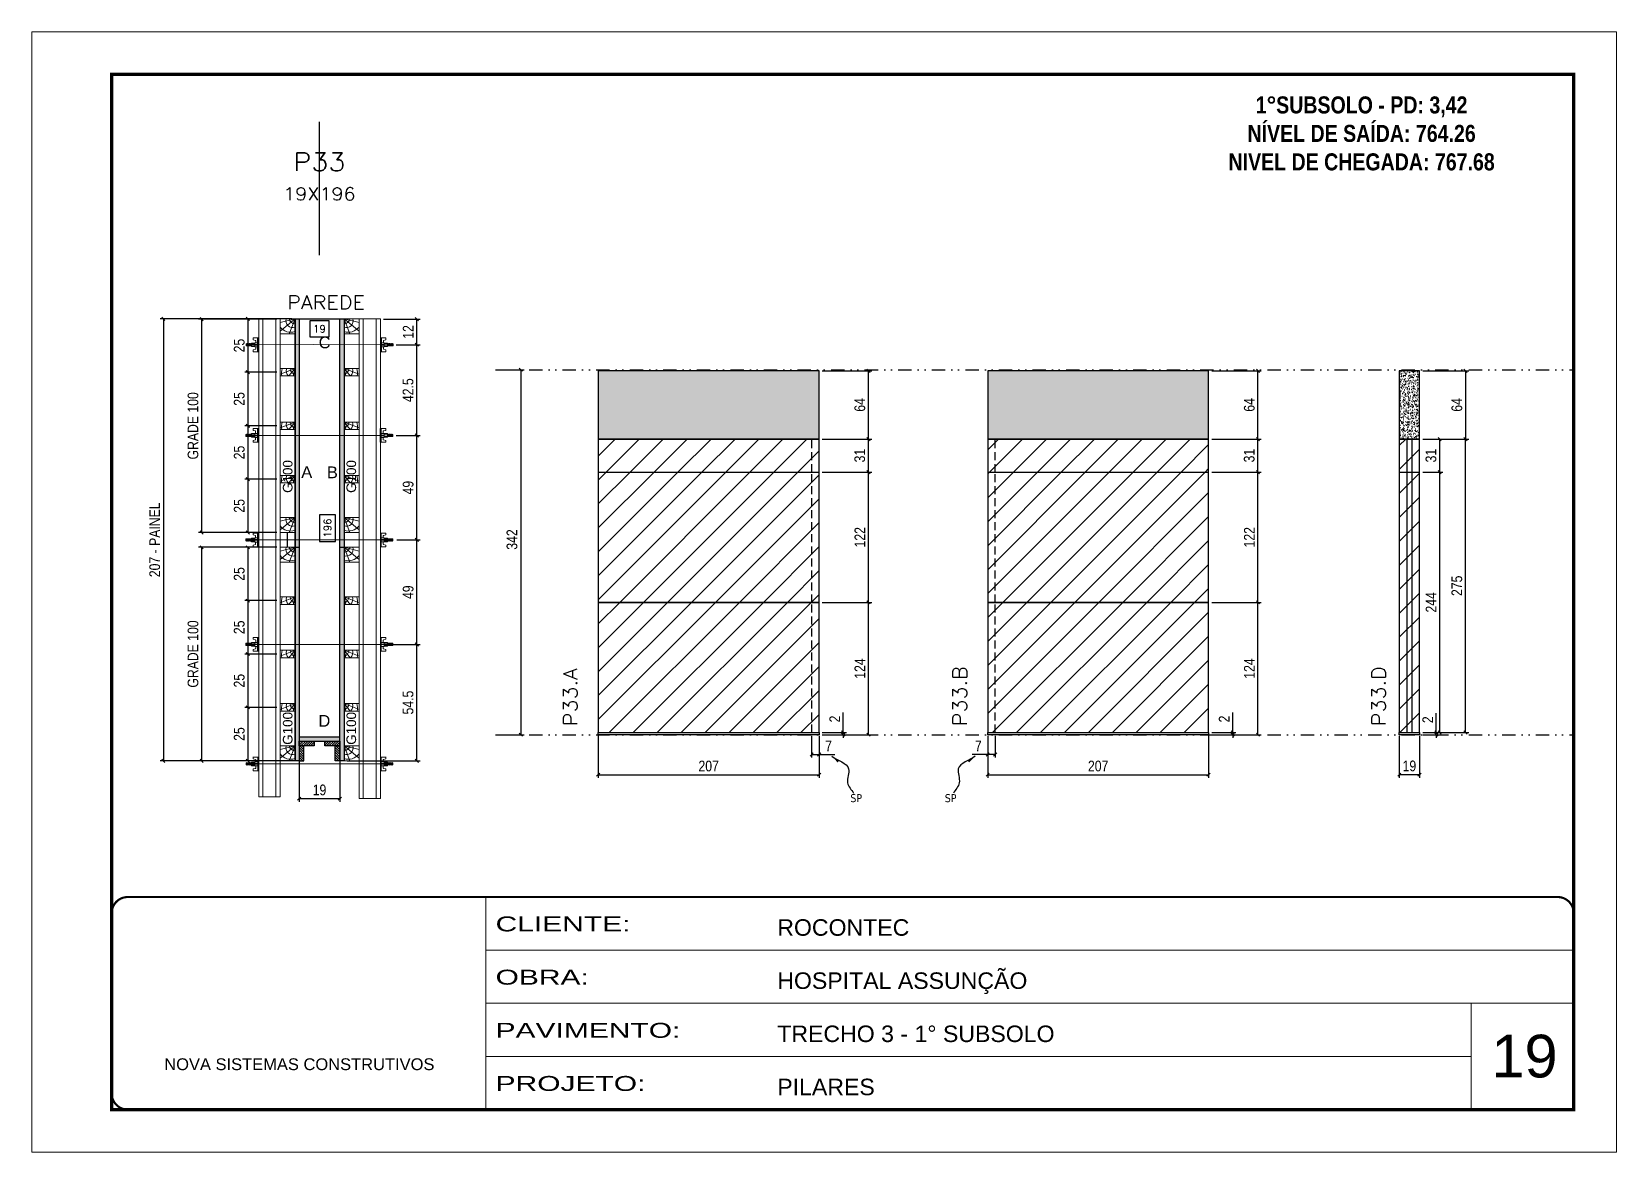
# Model space of a CAD drawing. Extents: x 2102 to 8383, y -13264 to 2718.
# Drawn here: x 5286 to 6771, y -2927 to -1877 of the extents above; entities that cross this region are included whole.
import ezdxf
from ezdxf.enums import TextEntityAlignment as Align

# ---------------------------------------------------------------- set-up
doc = ezdxf.new("R2010")
doc.units = 0
for name, pattern in [('CONTINUO', [0]), ('DASHED', [0.75, 0.5, -0.25]), ('DIVIDE2', [0.625, 0.25, -0.125, 0, -0.125, 0, -0.125]), ('HIDDEN', [0.375, 0.25, -0.125])]:
    doc.linetypes.add(name, pattern=pattern)
for name, color, linetype, lineweight in [('CARIMBO', 255, 'Continuous', 9), ('Folhas', 255, 'Continuous', 9), ('Hachura', 251, 'Continuous', 9), ('Madeira', 126, 'Continuous', 18), ('Perfil Metálico', 224, 'Continuous', 18), ('SARRAFO DE PRESSAO', 251, 'DASHED', 9), ('Texto Seção', 7, 'Continuous', 15)]:
    doc.layers.add(name, color=color, linetype=linetype, lineweight=lineweight)
for name, color, linetype in [('CHAPA', 1, 'Continuous'), ('COTA', 241, 'Continuous'), ('Cota Seção (2x)', 4, 'Continuous'), ('cotas', 4, 'Continuous'), ('MEIO_PONT', 93, 'Continuous'), ('NOMENCLATURA', 7, 'Continuous'), ('Nível', 160, 'Continuous'), ('Painéis', 200, 'Continuous'), ('SARR_2.2x7', 40, 'Continuous'), ('SARRAFO', 251, 'Continuous'), ('Sarrafo de Pressão', 42, 'HIDDEN'), ('texto', 7, 'Continuous'), ('Texto de Titulo', 7, 'Continuous'), ('Texto Qtd Sarr', 242, 'Continuous'), ('TEXTO_GERAL', 7, 'Continuous')]:
    doc.layers.add(name, color=color, linetype=linetype)
doc.styles.add('ARIAL', font='arial.ttf')
doc.styles.add('COTA TECNICA', font='techl___.ttf', dxfattribs={"height": 10})
doc.styles.add('COTA TECNICA 2X', font='techl___.ttf', dxfattribs={"height": 10})
doc.styles.add('COTA TECNICA-50', font='techl___.ttf', dxfattribs={"height": 10})
doc.styles.add('REGUA-120', font='ROMANS.shx', dxfattribs={"height": 15})
doc.styles.add('ROMANC', font='techb___.ttf', dxfattribs={"height": 2.5})
doc.styles.add('ROMANS', font='romans.shx')
doc.styles.add('SANSSERIF', font='sas_____.pfb')
doc.styles.get("Standard").update_dxf_attribs({"font": 'arial.ttf'})
doc.styles.add('Tecnologia', font='')
doc.styles.get('Tecnologia').set_extended_font_data('Forgotten Futurist')
doc.dimstyles.new('COTA PAINEL-50', dxfattribs={"dimtxt": 10, "dimasz": 3, "dimexe": 3, "dimexo": 3, "dimgap": 3, "dimtad": 1, "dimdec": 1, "dimzin": 12, "dimdsep": 46, "dimtxsty": 'COTA TECNICA-50', "dimblk1": 'OBLIQUE', "dimblk2": 'OBLIQUE', "dimsah": 1, "dimcen": 0.9, "dimclrd": 4, "dimclre": 4, "dimclrt": 240, "dimadec": 1, "dimazin": 3, "dimtfac": 1, "dimtdec": 1, "dimtmove": 0, "dimatfit": 3, "dimfxl": 1, "dimtolj": 1, "dimtzin": 12, "dimarcsym": 0})
doc.dimstyles.new('PAINEL', dxfattribs={"dimtxt": 10, "dimasz": 3, "dimexe": 3, "dimexo": 3, "dimgap": 3, "dimtad": 1, "dimdec": 1, "dimzin": 12, "dimdsep": 46, "dimtxsty": 'COTA TECNICA', "dimblk1": 'OBLIQUE', "dimblk2": 'OBLIQUE', "dimsah": 1, "dimcen": 0.9, "dimclrd": 4, "dimclre": 4, "dimclrt": 240, "dimadec": 1, "dimazin": 3, "dimtfac": 1, "dimtdec": 1, "dimtmove": 0, "dimatfit": 3, "dimfxl": 1, "dimtolj": 1, "dimtzin": 12, "dimarcsym": 0})
doc.dimstyles.new('SECAO PILAR', dxfattribs={"dimtxt": 10, "dimasz": 3, "dimexe": 3, "dimexo": 3, "dimgap": 3, "dimtad": 1, "dimdec": 1, "dimlfac": 0.5, "dimzin": 12, "dimdsep": 46, "dimtxsty": 'COTA TECNICA 2X', "dimblk1": 'OBLIQUE', "dimblk2": 'OBLIQUE', "dimsah": 1, "dimcen": 0.9, "dimclrd": 256, "dimclre": 256, "dimclrt": 256, "dimadec": 1, "dimazin": 3, "dimtfac": 1, "dimtdec": 1, "dimtmove": 0, "dimatfit": 3, "dimfxl": 1, "dimtolj": 1, "dimtzin": 12, "dimarcsym": 0})
doc.dimstyles.new('SECÇÃO 2', dxfattribs={"dimtxt": 7, "dimasz": 6, "dimexe": 0.18, "dimexo": 2, "dimgap": -4, "dimtad": 3, "dimdec": 1, "dimlfac": 0.5, "dimzin": 12, "dimdsep": 46, "dimtxsty": 'ROMANS', "dimblk": 'ARCHTICK', "dimcen": 0.09, "dimse1": 1, "dimse2": 1, "dimsd1": 1, "dimsd2": 1, "dimclrd": 180, "dimclre": 5, "dimclrt": 1, "dimadec": 0, "dimazin": 3, "dimtfac": 1, "dimtdec": 1, "dimtofl": 0, "dimtmove": 0, "dimatfit": 3, "dimldrblk": 'ARCHTICK', "dimfxl": 1, "dimtolj": 1, "dimtzin": 0, "dimarcsym": 0})
doc.dimstyles.get("Standard").update_dxf_attribs({"dimtxt": 0.18, "dimasz": 0.18, "dimexe": 0.18, "dimexo": 0.0625, "dimgap": 0.09, "dimtad": 0, "dimtih": 1, "dimtoh": 1, "dimdec": 4, "dimzin": 0, "dimdsep": 46, "dimtxsty": 'Standard', "dimcen": 0.09, "dimadec": 0, "dimazin": 0, "dimtfac": 1, "dimtdec": 4, "dimtofl": 0, "dimtmove": 0, "dimatfit": 3, "dimfxl": 1, "dimtolj": 1, "dimtzin": 0, "dimarcsym": 0})
pattern_1 = [(45, (-126918.716, -32522.603), (-11.2253202, 11.2253202), [])]

msp = doc.modelspace()

# ---------------------------------------------------------------- texts
at = {"layer": 'CARIMBO', "style": 'ARIAL'}
msp.add_text('19', height=40, dxfattribs=at).set_placement((6653.64, -2856.55))
at = {"layer": 'NOMENCLATURA', "color": 2, "insert": (6532.11, -1910.64), "char_height": 16, "attachment_point": 2, "style": 'ROMANC'}
msp.add_mtext_dynamic_manual_height_columns('\\P1°SUBSOLO - PD: 3,42\\PNÍVEL DE SAÍDA: 764.26\\PNIVEL DE CHEGADA: 767.68', width=300.2766, gutter_width=1, heights=[0], dxfattribs=at)
at = {"layer": 'texto', "color": 0, "char_height": 7.5, "attachment_point": 5}
for insert in [(6058.51, -2594.91), (6146.96, -2594.91)]:
    msp.add_mtext('{\\fTahoma|b0|i0|c0|p34;\\C4;SP}', dxfattribs=dict(at, insert=insert))
at = {"layer": 'Texto Seção', "style": 'REGUA-120', "width": 1.1}
msp.add_text('PAREDE', height=13, dxfattribs=at).set_placement((5525.12, -2136.79))
at = {"layer": 'Texto Seção', "color": 0, "linetype": 'Continuous', "style": 'SANSSERIF'}
for p in [(5525.68, -2308.86), (5585.28, -2308.86), (5525.68, -2544.88), (5585.28, -2544.88)]:
    msp.add_text('G100', height=9, rotation=90, dxfattribs=at).set_placement(p, align=Align.MIDDLE_LEFT)
at = {"layer": 'Texto Seção', "style": 'REGUA-120', "width": 1.1}
for s, p in [('P33.A', (5797.11, -2527.52)), ('P33.B', (6162.12, -2527.52)), ('P33.D', (6554.63, -2527.52))]:
    msp.add_text(s, height=13, rotation=90, dxfattribs=at).set_placement(p)
at = {"layer": 'TEXTO_GERAL', "style": 'ARIAL'}
for s, p in [('C', (5560.26, -2167.86)), ('A', (5543.55, -2289.3)), ('B', (5567.57, -2289.56)), ('D', (5560.06, -2522.41))]:
    msp.add_text(s, height=11, dxfattribs=at).set_placement(p, align=Align.MIDDLE_CENTER)

# ---------------------------------------------------------------- blocks, each defined once
blk = doc.blocks.new('9999999999')
at = {"color": 30, "linetype": 'CONTINUO'}
for p, q in [((98564.6, 34230.2), (98564.6, 34429.4)), ((98564.6, 34379.6), (99584, 34379.6)), ((98564.6, 34329.8), (99488, 34329.8)), ((99584, 34329.8), (99488, 34329.8)), ((99488, 34329.8), (99488, 34230.2)), ((98564.6, 34280), (99488, 34280))]:
    blk.add_line(p, q, dxfattribs=at)
at = {"color": 30, "linetype": 'CONTINUO', "const_width": 2}
blk.add_lwpolyline([(99584, 34230.2), (99584, 34414.4, 0.414214), (99569, 34429.4), (98229, 34429.4, 0.414214), (98214, 34414.4), (98214, 34245.2, 0.414214), (98229, 34230.2), (99584, 34230.2)], format="xyb", dxfattribs=at)
at = {"layer": 'Folhas'}
blk.add_lwpolyline([(98139, 34190.2), (99624, 34190.2), (99624, 35240.2), (98139, 35240.2)], close=True, dxfattribs=at)
at = {"layer": 'Folhas', "color": 30, "const_width": 3}
blk.add_lwpolyline([(98214, 34230.2), (99584, 34230.2), (99584, 35200.2), (98214, 35200.2)], close=True, dxfattribs=at)
at = {"color": 7, "linetype": 'Continuous', "ltscale": 5, "style": 'ARIAL'}
for s, height, p in [('ROCONTEC', 15.48, (98837.7, 34393.1)), ('HOSPITAL ASSUNÇÃO', 15.483, (98837.7, 34343.3)), ('TRECHO 3 - 1° SUBSOLO', 15.483, (98837.7, 34293.5)), ('NOVA SISTEMAS CONSTRUTIVOS', 11.059, (98263.2, 34267.2)), ('PILARES', 15.48, (98837.7, 34243.7))]:
    blk.add_text(s, height=height, dxfattribs=at).set_placement(p)
at = {"layer": 'Folhas', "color": 7, "style": 'Tecnologia', "width": 1.5}
for s, p in [('CLIENTE:', (98573.7, 34397.2)), ('OBRA:', (98573.7, 34347.3)), ('PAVIMENTO:', (98573.7, 34297.5)), ('PROJETO:', (98573.7, 34247.7))]:
    blk.add_text(s, height=14, dxfattribs=at).set_placement(p)
blk = doc.blocks.new('_Oblique')
at = {"color": 0, "linetype": 'ByBlock', "lineweight": -2}
blk.add_line((-0.5, -0.5), (0.5, 0.5), dxfattribs=at)
blk = doc.blocks.new('*D192')
at = {"layer": 'COTA', "lineweight": -2, "transparency": 16777216}
for p, q in [((5515.5, -2146), (5442.1, -2146)), ((5445.1, -2346), (5445.1, -2146)), ((5515.5, -2346), (5442.1, -2346))]:
    blk.add_line(p, q, dxfattribs=at)
at = {"layer": 'Defpoints', "color": 0, "transparency": 16777216}
for p in [(5445.1, -2146), (5518.5, -2146), (5518.5, -2346)]:
    blk.add_point(p, dxfattribs=at)
at = {"layer": 'COTA', "lineweight": -2, "transparency": 16777216, "xscale": 3, "yscale": 3, "zscale": 3}
for p, rotation in [((5445.1, -2146), 90), ((5445.1, -2346), 270)]:
    blk.add_blockref('_Oblique', p, dxfattribs=dict(at, rotation=rotation))
at = {"layer": 'COTA', "transparency": 16777216, "insert": (5437, -2246), "char_height": 10, "attachment_point": 5, "rotation": 90, "style": 'COTA TECNICA 2X'}
blk.add_mtext('\\A1;GRADE 100', dxfattribs=at)
blk = doc.blocks.new('PONTALETE')
at = {"layer": 'Madeira'}
for q in [(2.71, 7), (7, 5.76), (7, 1.74)]:
    blk.add_line((0, 0), q, dxfattribs=at)
blk.add_lwpolyline([(0, 0), (7, 0), (7, 7), (0, 7)], close=True, dxfattribs=at)
for centre, radius, start, end in [((2.04, 0.06), 6.23, 37.28179, 109.09128), ((1.09, 0.9), 3.19, 343.60304, 109.98471), ((-0.21, -0.78), 3.09, 14.63219, 86.0383)]:
    blk.add_arc(centre, radius, start, end, dxfattribs=at)
blk = doc.blocks.new('MEIO PONTALETE')
at = {"layer": 'Madeira'}
for q in [(2.71, 7), (3.5, 2.88), (3.5, 0.87)]:
    blk.add_line((0, 0), q, dxfattribs=at)
blk.add_lwpolyline([(0, 0), (3.5, 0), (3.5, 7), (0, 7)], close=True, dxfattribs=at)
for centre, radius, start, end in [((2.04, 0.06), 6.23, 76.44987, 109.09128), ((1.09, 0.9), 3.19, 40.90626, 109.98471), ((-0.21, -0.78), 3.09, 14.63219, 86.0383)]:
    blk.add_arc(centre, radius, start, end, dxfattribs=at)
blk = doc.blocks.new('*D987')
at = {"layer": 'COTA', "lineweight": -2, "transparency": 16777216}
for p, q in [((5515.5, -2246), (5485.4, -2246)), ((5488.4, -2246), (5488.4, -2296)), ((5515.5, -2296), (5485.4, -2296))]:
    blk.add_line(p, q, dxfattribs=at)
at = {"layer": 'Defpoints', "color": 0, "transparency": 16777216}
for p in [(5518.5, -2246), (5488.4, -2296), (5518.5, -2296)]:
    blk.add_point(p, dxfattribs=at)
at = {"layer": 'COTA', "lineweight": -2, "transparency": 16777216, "xscale": 3, "yscale": 3, "zscale": 3}
for p, rotation in [((5488.4, -2246), 90), ((5488.4, -2296), 270)]:
    blk.add_blockref('_Oblique', p, dxfattribs=dict(at, rotation=rotation))
at = {"layer": 'COTA', "transparency": 16777216, "insert": (5480.3, -2271), "char_height": 10, "attachment_point": 5, "rotation": 90, "style": 'COTA TECNICA 2X'}
blk.add_mtext('\\A1;25', dxfattribs=at)
blk = doc.blocks.new('*D988')
at = {"layer": 'COTA', "lineweight": -2, "transparency": 16777216}
for p, q in [((5515.5, -2296), (5485.4, -2296)), ((5488.4, -2296), (5488.4, -2346)), ((5515.5, -2346), (5485.4, -2346))]:
    blk.add_line(p, q, dxfattribs=at)
at = {"layer": 'Defpoints', "color": 0, "transparency": 16777216}
for p in [(5518.5, -2296), (5488.4, -2346), (5518.5, -2346)]:
    blk.add_point(p, dxfattribs=at)
at = {"layer": 'COTA', "lineweight": -2, "transparency": 16777216, "xscale": 3, "yscale": 3, "zscale": 3}
for p, rotation in [((5488.4, -2296), 90), ((5488.4, -2346), 270)]:
    blk.add_blockref('_Oblique', p, dxfattribs=dict(at, rotation=rotation))
at = {"layer": 'COTA', "transparency": 16777216, "insert": (5480.3, -2321), "char_height": 10, "attachment_point": 5, "rotation": 90, "style": 'COTA TECNICA 2X'}
blk.add_mtext('\\A1;25', dxfattribs=at)
blk = doc.blocks.new('*D193')
at = {"layer": 'COTA', "lineweight": -2, "transparency": 16777216}
for p, q in [((5515.5, -2145.8), (5485.4, -2145.8)), ((5488.4, -2145.8), (5488.4, -2195.8)), ((5515.5, -2195.8), (5485.4, -2195.8))]:
    blk.add_line(p, q, dxfattribs=at)
at = {"layer": 'Defpoints', "color": 0, "transparency": 16777216}
for p in [(5518.5, -2145.8), (5488.4, -2195.8), (5518.5, -2195.8)]:
    blk.add_point(p, dxfattribs=at)
at = {"layer": 'COTA', "lineweight": -2, "transparency": 16777216, "xscale": 3, "yscale": 3, "zscale": 3}
for p, rotation in [((5488.4, -2145.8), 90), ((5488.4, -2195.8), 270)]:
    blk.add_blockref('_Oblique', p, dxfattribs=dict(at, rotation=rotation))
at = {"layer": 'COTA', "transparency": 16777216, "insert": (5480.3, -2170.8), "char_height": 10, "attachment_point": 5, "rotation": 90, "style": 'COTA TECNICA 2X'}
blk.add_mtext('\\A1;25', dxfattribs=at)
blk = doc.blocks.new('*D989')
at = {"layer": 'COTA', "lineweight": -2, "transparency": 16777216}
for p, q in [((5515.5, -2195.8), (5485.4, -2195.8)), ((5488.4, -2195.8), (5488.4, -2245.9)), ((5515.5, -2245.9), (5485.4, -2245.9))]:
    blk.add_line(p, q, dxfattribs=at)
at = {"layer": 'Defpoints', "color": 0, "transparency": 16777216}
for p in [(5518.5, -2195.8), (5488.4, -2245.9), (5518.5, -2245.9)]:
    blk.add_point(p, dxfattribs=at)
at = {"layer": 'COTA', "lineweight": -2, "transparency": 16777216, "xscale": 3, "yscale": 3, "zscale": 3}
for p, rotation in [((5488.4, -2195.8), 90), ((5488.4, -2245.9), 270)]:
    blk.add_blockref('_Oblique', p, dxfattribs=dict(at, rotation=rotation))
at = {"layer": 'COTA', "transparency": 16777216, "insert": (5480.3, -2220.8), "char_height": 10, "attachment_point": 5, "rotation": 90, "style": 'COTA TECNICA 2X'}
blk.add_mtext('\\A1;25', dxfattribs=at)
blk = doc.blocks.new('titulo1')
at = {"layer": 'Defpoints', "color": 252, "linetype": 'HIDDEN', "ltscale": 2}
blk.add_line((0, 0), (0, 125), dxfattribs=at)
at = {"layer": 'Defpoints', "style": 'ROMANS', "oblique": 15}
blk.add_attdef('FOLHA', text='', height=10, dxfattribs=at).set_placement((0, 15.6), align=Align.MIDDLE_CENTER)
at = {"layer": 'Texto Qtd Sarr', "color": 3, "style": 'ROMANS', "oblique": 15}
for tag, height, p in [('TITULO', 17, (0, 71.4)), ('SEÇÃO', 12, (0, 41.5))]:
    blk.add_attdef(tag, text='', height=height, dxfattribs=at).set_placement(p, align=Align.MIDDLE_CENTER)
blk = doc.blocks.new('*D194')
at = {"layer": 'Cota Seção (2x)', "color": 180, "lineweight": -2, "transparency": 16777216}
for p, q in [((5564.5, -2147.7), (5546.5, -2147.7)), ((5546.5, -2147.7), (5546.5, -2162.7)), ((5564.5, -2162.7), (5564.5, -2147.7)), ((5546.5, -2162.7), (5564.5, -2162.7))]:
    blk.add_line(p, q, dxfattribs=at)
at = {"layer": 'Defpoints', "color": 0, "transparency": 16777216}
for p in [(5536.5, -2164.8), (5536.5, -2166.7), (5574.5, -2164.8)]:
    blk.add_point(p, dxfattribs=at)
at = {"layer": 'Cota Seção (2x)', "color": 1, "transparency": 16777216, "insert": (5555.5, -2155.2), "char_height": 7, "attachment_point": 5, "style": 'ROMANS'}
blk.add_mtext('\\A1;19', dxfattribs=at)
blk = doc.blocks.new('_ArchTick')
at = {"color": 0, "linetype": 'ByBlock', "const_width": 0.15}
blk.add_lwpolyline([(-0.5, -0.5), (0.5, 0.5)], dxfattribs=at)
blk = doc.blocks.new('*D195')
at = {"layer": 'COTA', "lineweight": -2, "transparency": 16777216}
for p, q in [((5529.5, -2145.8), (5406.2, -2145.8)), ((5409.2, -2145.8), (5409.2, -2559.8)), ((5532.9, -2559.8), (5406.2, -2559.8))]:
    blk.add_line(p, q, dxfattribs=at)
at = {"layer": 'Defpoints', "color": 0, "transparency": 16777216}
for p in [(5532.5, -2145.8), (5409.2, -2559.8), (5535.9, -2559.8)]:
    blk.add_point(p, dxfattribs=at)
at = {"layer": 'COTA', "lineweight": -2, "transparency": 16777216, "xscale": 3, "yscale": 3, "zscale": 3}
for p, rotation in [((5409.2, -2145.8), 90), ((5409.2, -2559.8), 270)]:
    blk.add_blockref('_Oblique', p, dxfattribs=dict(at, rotation=rotation))
at = {"layer": 'COTA', "transparency": 16777216, "insert": (5401.1, -2352.8), "char_height": 10, "attachment_point": 5, "rotation": 90, "style": 'COTA TECNICA 2X'}
blk.add_mtext('\\A1;207 - PAINEL', dxfattribs=at)
blk = doc.blocks.new('C')
at = {"layer": 'Hachura', "color": 0}
for p, q in [((0, 3.22), (0, -3.22)), ((0.45, 3.22), (0, 3.22)), ((0.46, 3.16), (0, 3.16)), ((0.46, 3.05), (0, 3.05)), ((0.46, 2.88), (0, 2.88)), ((0, 2.75), (0, -1.16)), ((0.46, 2.65), (0, 2.65)), ((0.46, 2.23), (0, 2.23)), ((0.46, 1.51), (0, 1.51)), ((0.39, 0.49), (0.17, 0.49)), ((0.45, -3.23), (0.45, 3.22)), ((0.45, 3.22), (2.58, 3.22)), ((1.74, 0.97), (0.45, 0.97)), ((1.45, 0.1), (0.45, 0.1)), ((1.35, 1.94), (1.35, 0.96)), ((2.58, 2.39), (1.47, 2.09)), ((1.74, -0.97), (1.74, 0.97)), ((1.74, 0.97), (1.74, 0.84)), ((1.74, 0.97), (1.74, 0.84)), ((1.74, 0.84), (3.35, 0.84)), ((3.35, 0.45), (1.74, 0.45)), ((2.58, 3.22), (2.58, 2.39)), ((3.32, 0.84), (3.32, -0.84)), ((3.35, 0.84), (3.35, -0.84)), ((3.68, 0.45), (3.35, 0.45)), ((3.84, -0.52), (3.35, 0.45)), ((3.35, 0.06), (3.67, -0.57)), ((3.68, 0.45), (4.16, -0.52)), ((3.72, 0.5), (4.25, -0.57)), ((4.37, -0.55), (3.83, 0.53)), ((4.15, 0.45), (3.93, 0.45)), ((4.42, -0.52), (3.93, 0.45)), ((4.15, 0.45), (4.26, 0.45)), ((4.26, 0.45), (4.74, -0.52)), ((4.3, 0.5), (4.83, -0.57)), ((4.95, -0.55), (4.41, 0.53)), ((4.51, 0.45), (4.84, 0.45)), ((5, -0.52), (4.51, 0.45)), ((4.84, 0.45), (5.32, -0.52)), ((4.88, 0.5), (5.41, -0.57)), ((5.53, -0.55), (4.99, 0.53)), ((5.58, -0.52), (5.09, 0.45)), ((5.42, 0.45), (5.09, 0.45)), ((5.58, -0.52), (5.09, 0.45)), ((5.42, 0.45), (5.74, -0.19)), ((5.46, 0.5), (5.74, -0.07)), ((5.74, 0.19), (5.57, 0.53)), ((5.74, 0.32), (5.68, 0.45)), ((5.68, 0.45), (5.74, 0.45)), ((5.74, 0.45), (5.9, 0.29)), ((5.74, 0.45), (5.74, -0.52)), ((5.9, -0.36), (5.9, 0.29)), ((0.45, 0), (0, 0)), ((0.46, -1.52), (0, -1.52)), ((0.46, -2.23), (0, -2.23)), ((0.46, -2.65), (0, -2.65)), ((0.46, -2.88), (0, -2.88)), ((0.46, -3.05), (0, -3.05)), ((0.46, -3.16), (0, -3.16)), ((0, -3.22), (2.57, -3.22)), ((0.08, -0.48), (0.29, -0.48)), ((0.29, -0.48), (0.4, -0.48)), ((0.45, 0), (0.45, -0.97)), ((0.45, -0.16), (1.45, -0.16)), ((0.45, -0.65), (0.45, -0.32)), ((0.45, -3.23), (0.45, -0.65)), ((0.45, -0.97), (1.74, -0.97)), ((1.35, -1.94), (1.35, -0.97)), ((2.58, -2.39), (1.47, -2.1)), ((3.35, -0.32), (1.74, -0.32)), ((3.35, -0.84), (1.74, -0.84)), ((2.58, -3.23), (2.58, -2.39)), ((3.35, -0.07), (3.58, -0.52)), ((3.35, -0.52), (3.58, -0.52)), ((3.84, -0.52), (4.16, -0.52)), ((4.42, -0.52), (4.74, -0.52)), ((4.63, -0.52), (4.74, -0.52)), ((5, -0.52), (5.32, -0.52)), ((5.58, -0.52), (5.74, -0.52)), ((5.74, -0.52), (5.9, -0.36)), ((5.74, -0.52), (5.74, -0.52))]:
    blk.add_line(p, q, dxfattribs=at)
for centre, radius, start, end in [((1.52, 1.94), 0.161, 104.74356, 180), ((1.44, -0.03), 0.129, 272.69497, 87.30503), ((3.81, 0.39), 0.143, 25.56881, 154.43119), ((4.39, 0.39), 0.143, 25.56881, 154.43119), ((4.97, 0.39), 0.143, 25.56881, 154.43119), ((5.55, 0.39), 0.143, 25.56881, 154.43119), ((0.17, -0.37), 0.174, 221.74404, 317.85924), ((1.52, -1.94), 0.161, 180, 255.25644), ((3.71, -0.4), 0.174, 222.14076, 318.25596), ((4.29, -0.4), 0.174, 222.14076, 318.25596), ((4.87, -0.4), 0.174, 222.14076, 318.25596), ((5.45, -0.4), 0.174, 222.14076, 318.25596), ((5.61, -0.4), 0.174, 317.85924, 318.25596)]:
    blk.add_arc(centre, radius, start, end, dxfattribs=at)
blk = doc.blocks.new('*D990')
at = {"layer": 'COTA', "lineweight": -2, "transparency": 16777216}
for p, q in [((5622.2, -2450.8), (5649.7, -2450.8)), ((5646.7, -2559.8), (5646.7, -2450.8)), ((5581.5, -2559.8), (5649.7, -2559.8))]:
    blk.add_line(p, q, dxfattribs=at)
at = {"layer": 'Defpoints', "color": 0, "transparency": 16777216}
for p in [(5619.2, -2450.8), (5646.7, -2450.8), (5578.5, -2559.8)]:
    blk.add_point(p, dxfattribs=at)
at = {"layer": 'COTA', "lineweight": -2, "transparency": 16777216, "xscale": 3, "yscale": 3, "zscale": 3}
for p, rotation in [((5646.7, -2450.8), 90), ((5646.7, -2559.8), 270)]:
    blk.add_blockref('_Oblique', p, dxfattribs=dict(at, rotation=rotation))
at = {"layer": 'COTA', "transparency": 16777216, "insert": (5638.5, -2505.3), "char_height": 10, "attachment_point": 5, "rotation": 90, "style": 'COTA TECNICA 2X'}
blk.add_mtext('\\A1;54.5', dxfattribs=at)
blk = doc.blocks.new('*D991')
at = {"layer": 'COTA', "lineweight": -2, "transparency": 16777216}
for p, q in [((5628, -2352.9), (5649.7, -2352.9)), ((5646.7, -2450.8), (5646.7, -2352.9)), ((5622.2, -2450.8), (5649.7, -2450.8))]:
    blk.add_line(p, q, dxfattribs=at)
at = {"layer": 'Defpoints', "color": 0, "transparency": 16777216}
for p in [(5625, -2352.9), (5646.7, -2352.9), (5619.2, -2450.8)]:
    blk.add_point(p, dxfattribs=at)
at = {"layer": 'COTA', "lineweight": -2, "transparency": 16777216, "xscale": 3, "yscale": 3, "zscale": 3}
for p, rotation in [((5646.7, -2352.9), 90), ((5646.7, -2450.8), 270)]:
    blk.add_blockref('_Oblique', p, dxfattribs=dict(at, rotation=rotation))
at = {"layer": 'COTA', "transparency": 16777216, "insert": (5638.6, -2401.9), "char_height": 10, "attachment_point": 5, "rotation": 90, "style": 'COTA TECNICA 2X'}
blk.add_mtext('\\A1;49', dxfattribs=at)
blk = doc.blocks.new('*D196')
at = {"layer": 'COTA', "lineweight": -2, "transparency": 16777216}
for p, q in [((5627.3, -2255), (5649.7, -2255)), ((5646.7, -2352.9), (5646.7, -2255)), ((5628, -2352.9), (5649.7, -2352.9))]:
    blk.add_line(p, q, dxfattribs=at)
at = {"layer": 'Defpoints', "color": 0, "transparency": 16777216}
for p in [(5624.3, -2255), (5646.7, -2255), (5625, -2352.9)]:
    blk.add_point(p, dxfattribs=at)
at = {"layer": 'COTA', "lineweight": -2, "transparency": 16777216, "xscale": 3, "yscale": 3, "zscale": 3}
for p, rotation in [((5646.7, -2255), 90), ((5646.7, -2352.9), 270)]:
    blk.add_blockref('_Oblique', p, dxfattribs=dict(at, rotation=rotation))
at = {"layer": 'COTA', "transparency": 16777216, "insert": (5638.6, -2303.9), "char_height": 10, "attachment_point": 5, "rotation": 90, "style": 'COTA TECNICA 2X'}
blk.add_mtext('\\A1;49', dxfattribs=at)
blk = doc.blocks.new('*D197')
at = {"layer": 'COTA', "lineweight": -2, "transparency": 16777216}
for p, q in [((5627.4, -2170), (5649.7, -2170)), ((5646.7, -2255), (5646.7, -2170)), ((5627.3, -2255), (5649.7, -2255))]:
    blk.add_line(p, q, dxfattribs=at)
at = {"layer": 'Defpoints', "color": 0, "transparency": 16777216}
for p in [(5624.4, -2170), (5646.7, -2170), (5624.3, -2255)]:
    blk.add_point(p, dxfattribs=at)
at = {"layer": 'COTA', "lineweight": -2, "transparency": 16777216, "xscale": 3, "yscale": 3, "zscale": 3}
for p, rotation in [((5646.7, -2170), 90), ((5646.7, -2255), 270)]:
    blk.add_blockref('_Oblique', p, dxfattribs=dict(at, rotation=rotation))
at = {"layer": 'COTA', "transparency": 16777216, "insert": (5638.5, -2212.6), "char_height": 10, "attachment_point": 5, "rotation": 90, "style": 'COTA TECNICA 2X'}
blk.add_mtext('\\A1;42.5', dxfattribs=at)
blk = doc.blocks.new('*D992')
at = {"layer": 'COTA', "lineweight": -2, "transparency": 16777216}
for p, q in [((5536.5, -2544.4), (5536.5, -2598.3)), ((5574.5, -2544.4), (5574.5, -2598.3)), ((5536.5, -2595.3), (5574.5, -2595.3))]:
    blk.add_line(p, q, dxfattribs=at)
at = {"layer": 'Defpoints', "color": 0, "transparency": 16777216}
for p in [(5536.5, -2541.4), (5574.5, -2541.4), (5574.5, -2595.3)]:
    blk.add_point(p, dxfattribs=at)
at = {"layer": 'COTA', "lineweight": -2, "transparency": 16777216, "xscale": 3, "yscale": 3, "zscale": 3, "rotation": 180}
blk.add_blockref('_Oblique', (5536.5, -2595.3), dxfattribs=at)
at = {"layer": 'COTA', "lineweight": -2, "transparency": 16777216, "xscale": 3, "yscale": 3, "zscale": 3}
blk.add_blockref('_Oblique', (5574.5, -2595.3), dxfattribs=at)
at = {"layer": 'COTA', "transparency": 16777216, "insert": (5555.5, -2587.2), "char_height": 10, "attachment_point": 5, "style": 'COTA TECNICA 2X'}
blk.add_mtext('\\A1;19', dxfattribs=at)
blk = doc.blocks.new('*D198')
at = {"layer": 'COTA', "lineweight": -2, "transparency": 16777216}
for p, q in [((5515.5, -2359.8), (5442.1, -2359.8)), ((5445.1, -2559.8), (5445.1, -2359.8)), ((5515.5, -2559.8), (5442.1, -2559.8))]:
    blk.add_line(p, q, dxfattribs=at)
at = {"layer": 'Defpoints', "color": 0, "transparency": 16777216}
for p in [(5445.1, -2359.8), (5518.5, -2359.8), (5518.5, -2559.8)]:
    blk.add_point(p, dxfattribs=at)
at = {"layer": 'COTA', "lineweight": -2, "transparency": 16777216, "xscale": 3, "yscale": 3, "zscale": 3}
for p, rotation in [((5445.1, -2359.8), 90), ((5445.1, -2559.8), 270)]:
    blk.add_blockref('_Oblique', p, dxfattribs=dict(at, rotation=rotation))
at = {"layer": 'COTA', "transparency": 16777216, "insert": (5437, -2459.8), "char_height": 10, "attachment_point": 5, "rotation": 90, "style": 'COTA TECNICA 2X'}
blk.add_mtext('\\A1;GRADE 100', dxfattribs=at)
blk = doc.blocks.new('*D993')
at = {"layer": 'COTA', "lineweight": -2, "transparency": 16777216}
for p, q in [((5515.5, -2459.8), (5485.4, -2459.8)), ((5488.4, -2459.8), (5488.4, -2509.8)), ((5515.5, -2509.8), (5485.4, -2509.8))]:
    blk.add_line(p, q, dxfattribs=at)
at = {"layer": 'Defpoints', "color": 0, "transparency": 16777216}
for p in [(5518.5, -2459.8), (5488.4, -2509.8), (5518.5, -2509.8)]:
    blk.add_point(p, dxfattribs=at)
at = {"layer": 'COTA', "lineweight": -2, "transparency": 16777216, "xscale": 3, "yscale": 3, "zscale": 3}
for p, rotation in [((5488.4, -2459.8), 90), ((5488.4, -2509.8), 270)]:
    blk.add_blockref('_Oblique', p, dxfattribs=dict(at, rotation=rotation))
at = {"layer": 'COTA', "transparency": 16777216, "insert": (5480.3, -2484.8), "char_height": 10, "attachment_point": 5, "rotation": 90, "style": 'COTA TECNICA 2X'}
blk.add_mtext('\\A1;25', dxfattribs=at)
blk = doc.blocks.new('*D994')
at = {"layer": 'COTA', "lineweight": -2, "transparency": 16777216}
for p, q in [((5515.5, -2509.8), (5485.4, -2509.8)), ((5488.4, -2509.8), (5488.4, -2559.8)), ((5515.5, -2559.8), (5485.4, -2559.8))]:
    blk.add_line(p, q, dxfattribs=at)
at = {"layer": 'Defpoints', "color": 0, "transparency": 16777216}
for p in [(5518.5, -2509.8), (5488.4, -2559.8), (5518.5, -2559.8)]:
    blk.add_point(p, dxfattribs=at)
at = {"layer": 'COTA', "lineweight": -2, "transparency": 16777216, "xscale": 3, "yscale": 3, "zscale": 3}
for p, rotation in [((5488.4, -2509.8), 90), ((5488.4, -2559.8), 270)]:
    blk.add_blockref('_Oblique', p, dxfattribs=dict(at, rotation=rotation))
at = {"layer": 'COTA', "transparency": 16777216, "insert": (5480.3, -2534.8), "char_height": 10, "attachment_point": 5, "rotation": 90, "style": 'COTA TECNICA 2X'}
blk.add_mtext('\\A1;25', dxfattribs=at)
blk = doc.blocks.new('*D199')
at = {"layer": 'COTA', "lineweight": -2, "transparency": 16777216}
for p, q in [((5515.5, -2359.8), (5485.4, -2359.8)), ((5488.4, -2359.8), (5488.4, -2409.8)), ((5515.5, -2409.8), (5485.4, -2409.8))]:
    blk.add_line(p, q, dxfattribs=at)
at = {"layer": 'Defpoints', "color": 0, "transparency": 16777216}
for p in [(5518.5, -2359.8), (5488.4, -2409.8), (5518.5, -2409.8)]:
    blk.add_point(p, dxfattribs=at)
at = {"layer": 'COTA', "lineweight": -2, "transparency": 16777216, "xscale": 3, "yscale": 3, "zscale": 3}
for p, rotation in [((5488.4, -2359.8), 90), ((5488.4, -2409.8), 270)]:
    blk.add_blockref('_Oblique', p, dxfattribs=dict(at, rotation=rotation))
at = {"layer": 'COTA', "transparency": 16777216, "insert": (5480.3, -2384.8), "char_height": 10, "attachment_point": 5, "rotation": 90, "style": 'COTA TECNICA 2X'}
blk.add_mtext('\\A1;25', dxfattribs=at)
blk = doc.blocks.new('*D995')
at = {"layer": 'COTA', "lineweight": -2, "transparency": 16777216}
for p, q in [((5515.5, -2409.8), (5485.4, -2409.8)), ((5488.4, -2409.8), (5488.4, -2459.8)), ((5515.5, -2459.8), (5485.4, -2459.8))]:
    blk.add_line(p, q, dxfattribs=at)
at = {"layer": 'Defpoints', "color": 0, "transparency": 16777216}
for p in [(5518.5, -2409.8), (5488.4, -2459.8), (5518.5, -2459.8)]:
    blk.add_point(p, dxfattribs=at)
at = {"layer": 'COTA', "lineweight": -2, "transparency": 16777216, "xscale": 3, "yscale": 3, "zscale": 3}
for p, rotation in [((5488.4, -2409.8), 90), ((5488.4, -2459.8), 270)]:
    blk.add_blockref('_Oblique', p, dxfattribs=dict(at, rotation=rotation))
at = {"layer": 'COTA', "transparency": 16777216, "insert": (5480.3, -2434.8), "char_height": 10, "attachment_point": 5, "rotation": 90, "style": 'COTA TECNICA 2X'}
blk.add_mtext('\\A1;25', dxfattribs=at)
blk = doc.blocks.new('*D200')
at = {"layer": 'COTA', "color": 180, "lineweight": -2, "transparency": 16777216}
for p, q in [((5570.5, -2329.3), (5555.5, -2329.3)), ((5555.5, -2329.3), (5555.5, -2354.3)), ((5570.5, -2354.3), (5570.5, -2329.3)), ((5555.5, -2354.3), (5570.5, -2354.3))]:
    blk.add_line(p, q, dxfattribs=at)
at = {"layer": 'Defpoints', "color": 0, "transparency": 16777216}
for p in [(5574.5, -2145.8), (5574.5, -2145.8), (5574.5, -2537.8)]:
    blk.add_point(p, dxfattribs=at)
at = {"layer": 'COTA', "color": 1, "transparency": 16777216, "insert": (5563, -2341.8), "char_height": 7, "attachment_point": 5, "rotation": 90, "style": 'ROMANS'}
blk.add_mtext('\\A1;196', dxfattribs=at)
blk = doc.blocks.new('*D983')
at = {"layer": 'cotas', "color": 4, "linetype": 'ByBlock', "lineweight": -2, "transparency": 16777216}
for p, q in [((5723.4, -2193.4), (5747.2, -2193.4)), ((5744.2, -2193.4), (5744.2, -2535.4)), ((5723.4, -2535.4), (5747.2, -2535.4))]:
    blk.add_line(p, q, dxfattribs=at)
at = {"layer": 'Defpoints', "color": 0, "linetype": 'ByBlock', "transparency": 16777216}
for p in [(5720.4, -2193.4), (5720.4, -2535.4), (5744.2, -2535.4)]:
    blk.add_point(p, dxfattribs=at)
at = {"layer": 'cotas', "color": 4, "linetype": 'ByBlock', "lineweight": -2, "transparency": 16777216, "xscale": 3, "yscale": 3, "zscale": 3}
for p, rotation in [((5744.2, -2193.4), 90), ((5744.2, -2535.4), 270)]:
    blk.add_blockref('_Oblique', p, dxfattribs=dict(at, rotation=rotation))
at = {"layer": 'cotas', "color": 240, "linetype": 'ByBlock', "transparency": 16777216, "insert": (5735.9, -2352.5), "char_height": 10, "attachment_point": 5, "rotation": 90, "style": 'COTA TECNICA'}
blk.add_mtext('\\A1;342', dxfattribs=at)
blk = doc.blocks.new('*D157')
at = {"layer": 'COTA', "color": 4, "lineweight": -2, "transparency": 16777216}
for p, q in [((5816.7, -2536.4), (5816.7, -2575.9)), ((6023.7, -2536.4), (6023.7, -2575.9)), ((5816.7, -2572.9), (6023.7, -2572.9))]:
    blk.add_line(p, q, dxfattribs=at)
at = {"layer": 'Defpoints', "color": 0, "transparency": 16777216}
for p in [(5816.7, -2533.4), (6023.7, -2533.4), (6023.7, -2572.9)]:
    blk.add_point(p, dxfattribs=at)
at = {"layer": 'COTA', "color": 4, "lineweight": -2, "transparency": 16777216, "xscale": 3, "yscale": 3, "zscale": 3, "rotation": 180}
blk.add_blockref('_Oblique', (5816.7, -2572.9), dxfattribs=at)
at = {"layer": 'COTA', "color": 4, "lineweight": -2, "transparency": 16777216, "xscale": 3, "yscale": 3, "zscale": 3}
blk.add_blockref('_Oblique', (6023.7, -2572.9), dxfattribs=at)
at = {"layer": 'COTA', "color": 240, "transparency": 16777216, "insert": (5920.2, -2564.8), "char_height": 10, "attachment_point": 5, "style": 'COTA TECNICA'}
blk.add_mtext('\\A1;207', dxfattribs=at)
blk = doc.blocks.new('*D158')
at = {"layer": 'COTA', "color": 4, "lineweight": -2, "transparency": 16777216}
for p, q in [((6026.7, -2194.4), (6073, -2194.4)), ((6070, -2258.4), (6070, -2194.4)), ((6026.7, -2258.4), (6073, -2258.4))]:
    blk.add_line(p, q, dxfattribs=at)
at = {"layer": 'Defpoints', "color": 0, "transparency": 16777216}
for p in [(6023.7, -2194.4), (6070, -2194.4), (6023.7, -2258.4)]:
    blk.add_point(p, dxfattribs=at)
at = {"layer": 'COTA', "color": 4, "lineweight": -2, "transparency": 16777216, "xscale": 3, "yscale": 3, "zscale": 3}
for p, rotation in [((6070, -2194.4), 90), ((6070, -2258.4), 270)]:
    blk.add_blockref('_Oblique', p, dxfattribs=dict(at, rotation=rotation))
at = {"layer": 'COTA', "color": 240, "transparency": 16777216, "insert": (6061.9, -2226.4), "char_height": 10, "attachment_point": 5, "rotation": 90, "style": 'COTA TECNICA'}
blk.add_mtext('\\A1;64', dxfattribs=at)
blk = doc.blocks.new('*D159')
at = {"layer": 'COTA', "color": 4, "lineweight": -2, "transparency": 16777216}
for p, q in [((6016.7, -2536.4), (6016.7, -2556.9)), ((6023.7, -2538.4), (6023.7, -2556.9)), ((6016.7, -2553.9), (6023.7, -2553.9)), ((6023.7, -2553.9), (6038.5, -2553.9))]:
    blk.add_line(p, q, dxfattribs=at)
at = {"layer": 'Defpoints', "color": 0, "transparency": 16777216}
for p in [(6016.7, -2533.4), (6023.7, -2535.4), (6023.7, -2553.9)]:
    blk.add_point(p, dxfattribs=at)
at = {"layer": 'COTA', "color": 4, "lineweight": -2, "transparency": 16777216, "xscale": 3, "yscale": 3, "zscale": 3, "rotation": 180}
blk.add_blockref('_Oblique', (6016.7, -2553.9), dxfattribs=at)
at = {"layer": 'COTA', "color": 4, "lineweight": -2, "transparency": 16777216, "xscale": 3, "yscale": 3, "zscale": 3}
blk.add_blockref('_Oblique', (6023.7, -2553.9), dxfattribs=at)
at = {"layer": 'COTA', "color": 240, "transparency": 16777216, "insert": (6032.6, -2545.9), "char_height": 10, "attachment_point": 5, "style": 'COTA TECNICA-50'}
blk.add_mtext('\\A1;7', dxfattribs=at)
blk = doc.blocks.new('*D160')
at = {"layer": 'COTA', "color": 4, "lineweight": -2, "transparency": 16777216}
for p, q in [((6026.7, -2411.4), (6073, -2411.4)), ((6070, -2535.4), (6070, -2411.4)), ((6026.7, -2535.4), (6073, -2535.4))]:
    blk.add_line(p, q, dxfattribs=at)
at = {"layer": 'Defpoints', "color": 0, "transparency": 16777216}
for p in [(6023.7, -2411.4), (6070, -2411.4), (6023.7, -2535.4)]:
    blk.add_point(p, dxfattribs=at)
at = {"layer": 'COTA', "color": 4, "lineweight": -2, "transparency": 16777216, "xscale": 3, "yscale": 3, "zscale": 3}
for p, rotation in [((6070, -2411.4), 90), ((6070, -2535.4), 270)]:
    blk.add_blockref('_Oblique', p, dxfattribs=dict(at, rotation=rotation))
at = {"layer": 'COTA', "color": 240, "transparency": 16777216, "insert": (6061.9, -2473.4), "char_height": 10, "attachment_point": 5, "rotation": 90, "style": 'COTA TECNICA-50'}
blk.add_mtext('\\A1;124', dxfattribs=at)
blk = doc.blocks.new('*D161')
at = {"layer": 'COTA', "color": 4, "lineweight": -2, "transparency": 16777216}
for p, q in [((6046.3, -2533.4), (6046.3, -2514.6)), ((6026.7, -2533.4), (6049.3, -2533.4)), ((6026.7, -2535.4), (6049.3, -2535.4)), ((6046.3, -2535.4), (6046.3, -2533.4)), ((6046.3, -2535.4), (6046.3, -2538.4))]:
    blk.add_line(p, q, dxfattribs=at)
at = {"layer": 'Defpoints', "color": 0, "transparency": 16777216}
for p in [(6023.7, -2533.4), (6023.7, -2535.4), (6046.3, -2535.4)]:
    blk.add_point(p, dxfattribs=at)
at = {"layer": 'COTA', "color": 4, "lineweight": -2, "transparency": 16777216, "xscale": 3, "yscale": 3, "zscale": 3}
for p, rotation in [((6046.3, -2533.4), 270), ((6046.3, -2535.4), 90)]:
    blk.add_blockref('_Oblique', p, dxfattribs=dict(at, rotation=rotation))
at = {"layer": 'COTA', "color": 240, "transparency": 16777216, "insert": (6038.3, -2520.7), "char_height": 10, "attachment_point": 5, "rotation": 90, "style": 'COTA TECNICA-50'}
blk.add_mtext('\\A1;2', dxfattribs=at)
blk = doc.blocks.new('*D162')
at = {"layer": 'COTA', "color": 4, "linetype": 'ByBlock', "lineweight": -2, "transparency": 16777216}
for p, q in [((6026.7, -2289.4), (6073, -2289.4)), ((6070, -2411.4), (6070, -2289.4)), ((6026.7, -2411.4), (6073, -2411.4))]:
    blk.add_line(p, q, dxfattribs=at)
at = {"layer": 'Defpoints', "color": 0, "linetype": 'ByBlock', "transparency": 16777216}
for p in [(6023.7, -2289.4), (6070, -2289.4), (6023.7, -2411.4)]:
    blk.add_point(p, dxfattribs=at)
at = {"layer": 'COTA', "color": 4, "linetype": 'ByBlock', "lineweight": -2, "transparency": 16777216, "xscale": 3, "yscale": 3, "zscale": 3}
for p, rotation in [((6070, -2289.4), 90), ((6070, -2411.4), 270)]:
    blk.add_blockref('_Oblique', p, dxfattribs=dict(at, rotation=rotation))
at = {"layer": 'COTA', "color": 240, "linetype": 'ByBlock', "transparency": 16777216, "insert": (6061.9, -2350.4), "char_height": 10, "attachment_point": 5, "rotation": 90, "style": 'COTA TECNICA'}
blk.add_mtext('\\A1;122', dxfattribs=at)
blk = doc.blocks.new('*D984')
at = {"layer": 'COTA', "lineweight": -2, "transparency": 16777216}
for p, q in [((5615.5, -2146), (5649.7, -2146)), ((5646.7, -2170), (5646.7, -2146)), ((5627.4, -2170), (5649.7, -2170))]:
    blk.add_line(p, q, dxfattribs=at)
at = {"layer": 'Defpoints', "color": 0, "transparency": 16777216}
for p in [(5612.5, -2146), (5646.7, -2146), (5624.4, -2170)]:
    blk.add_point(p, dxfattribs=at)
at = {"layer": 'COTA', "lineweight": -2, "transparency": 16777216, "xscale": 3, "yscale": 3, "zscale": 3}
for p, rotation in [((5646.7, -2146), 90), ((5646.7, -2170), 270)]:
    blk.add_blockref('_Oblique', p, dxfattribs=dict(at, rotation=rotation))
at = {"layer": 'COTA', "transparency": 16777216, "insert": (5638.6, -2158), "char_height": 10, "attachment_point": 5, "rotation": 90, "style": 'COTA TECNICA 2X'}
blk.add_mtext('\\A1;12', dxfattribs=at)
blk = doc.blocks.new('*D985')
at = {"layer": 'COTA', "color": 4, "linetype": 'ByBlock', "lineweight": -2, "transparency": 16777216}
for p, q in [((6026.7, -2258.4), (6073, -2258.4)), ((6070, -2289.4), (6070, -2258.4)), ((6026.7, -2289.4), (6073, -2289.4))]:
    blk.add_line(p, q, dxfattribs=at)
at = {"layer": 'Defpoints', "color": 0, "linetype": 'ByBlock', "transparency": 16777216}
for p in [(6023.7, -2258.4), (6070, -2258.4), (6023.7, -2289.4)]:
    blk.add_point(p, dxfattribs=at)
at = {"layer": 'COTA', "color": 4, "linetype": 'ByBlock', "lineweight": -2, "transparency": 16777216, "xscale": 3, "yscale": 3, "zscale": 3}
for p, rotation in [((6070, -2258.4), 90), ((6070, -2289.4), 270)]:
    blk.add_blockref('_Oblique', p, dxfattribs=dict(at, rotation=rotation))
at = {"layer": 'COTA', "color": 240, "linetype": 'ByBlock', "transparency": 16777216, "insert": (6061.8, -2273.9), "char_height": 10, "attachment_point": 5, "rotation": 90, "style": 'COTA TECNICA'}
blk.add_mtext('\\A1;31', dxfattribs=at)
blk = doc.blocks.new('*D163')
at = {"layer": 'COTA', "color": 4, "lineweight": -2, "transparency": 16777216}
for p, q in [((6181.7, -2536.4), (6181.7, -2575.9)), ((6388.7, -2536.4), (6388.7, -2575.9)), ((6181.7, -2572.9), (6388.7, -2572.9))]:
    blk.add_line(p, q, dxfattribs=at)
at = {"layer": 'Defpoints', "color": 0, "transparency": 16777216}
for p in [(6181.7, -2533.4), (6388.7, -2533.4), (6388.7, -2572.9)]:
    blk.add_point(p, dxfattribs=at)
at = {"layer": 'COTA', "color": 4, "lineweight": -2, "transparency": 16777216, "xscale": 3, "yscale": 3, "zscale": 3, "rotation": 180}
blk.add_blockref('_Oblique', (6181.7, -2572.9), dxfattribs=at)
at = {"layer": 'COTA', "color": 4, "lineweight": -2, "transparency": 16777216, "xscale": 3, "yscale": 3, "zscale": 3}
blk.add_blockref('_Oblique', (6388.7, -2572.9), dxfattribs=at)
at = {"layer": 'COTA', "color": 240, "transparency": 16777216, "insert": (6285.2, -2564.8), "char_height": 10, "attachment_point": 5, "style": 'COTA TECNICA'}
blk.add_mtext('\\A1;207', dxfattribs=at)
blk = doc.blocks.new('*D164')
at = {"layer": 'COTA', "color": 4, "lineweight": -2, "transparency": 16777216}
for p, q in [((6391.7, -2194.4), (6438, -2194.4)), ((6435, -2258.4), (6435, -2194.4)), ((6391.7, -2258.4), (6438, -2258.4))]:
    blk.add_line(p, q, dxfattribs=at)
at = {"layer": 'Defpoints', "color": 0, "transparency": 16777216}
for p in [(6388.7, -2194.4), (6435, -2194.4), (6388.7, -2258.4)]:
    blk.add_point(p, dxfattribs=at)
at = {"layer": 'COTA', "color": 4, "lineweight": -2, "transparency": 16777216, "xscale": 3, "yscale": 3, "zscale": 3}
for p, rotation in [((6435, -2194.4), 90), ((6435, -2258.4), 270)]:
    blk.add_blockref('_Oblique', p, dxfattribs=dict(at, rotation=rotation))
at = {"layer": 'COTA', "color": 240, "transparency": 16777216, "insert": (6426.9, -2226.4), "char_height": 10, "attachment_point": 5, "rotation": 90, "style": 'COTA TECNICA'}
blk.add_mtext('\\A1;64', dxfattribs=at)
blk = doc.blocks.new('*D165')
at = {"layer": 'COTA', "color": 4, "lineweight": -2, "transparency": 16777216}
for p, q in [((6181.7, -2538.4), (6181.7, -2556.9)), ((6188.7, -2536.4), (6188.7, -2556.9)), ((6181.7, -2553.9), (6167, -2553.9)), ((6188.7, -2553.9), (6181.7, -2553.9))]:
    blk.add_line(p, q, dxfattribs=at)
at = {"layer": 'Defpoints', "color": 0, "transparency": 16777216}
for p in [(6181.7, -2535.4), (6188.7, -2533.4), (6181.7, -2553.9)]:
    blk.add_point(p, dxfattribs=at)
at = {"layer": 'COTA', "color": 4, "lineweight": -2, "transparency": 16777216, "xscale": 3, "yscale": 3, "zscale": 3, "rotation": 180}
blk.add_blockref('_Oblique', (6181.7, -2553.9), dxfattribs=at)
at = {"layer": 'COTA', "color": 4, "lineweight": -2, "transparency": 16777216, "xscale": 3, "yscale": 3, "zscale": 3}
blk.add_blockref('_Oblique', (6188.7, -2553.9), dxfattribs=at)
at = {"layer": 'COTA', "color": 240, "transparency": 16777216, "insert": (6172.9, -2545.9), "char_height": 10, "attachment_point": 5, "style": 'COTA TECNICA-50'}
blk.add_mtext('\\A1;7', dxfattribs=at)
blk = doc.blocks.new('*D166')
at = {"layer": 'COTA', "color": 4, "lineweight": -2, "transparency": 16777216}
for p, q in [((6391.7, -2411.4), (6438, -2411.4)), ((6435, -2535.4), (6435, -2411.4)), ((6391.7, -2535.4), (6438, -2535.4))]:
    blk.add_line(p, q, dxfattribs=at)
at = {"layer": 'Defpoints', "color": 0, "transparency": 16777216}
for p in [(6388.7, -2411.4), (6435, -2411.4), (6388.7, -2535.4)]:
    blk.add_point(p, dxfattribs=at)
at = {"layer": 'COTA', "color": 4, "lineweight": -2, "transparency": 16777216, "xscale": 3, "yscale": 3, "zscale": 3}
for p, rotation in [((6435, -2411.4), 90), ((6435, -2535.4), 270)]:
    blk.add_blockref('_Oblique', p, dxfattribs=dict(at, rotation=rotation))
at = {"layer": 'COTA', "color": 240, "transparency": 16777216, "insert": (6426.9, -2473.4), "char_height": 10, "attachment_point": 5, "rotation": 90, "style": 'COTA TECNICA-50'}
blk.add_mtext('\\A1;124', dxfattribs=at)
blk = doc.blocks.new('*D167')
at = {"layer": 'COTA', "color": 4, "lineweight": -2, "transparency": 16777216}
for p, q in [((6411.3, -2533.4), (6411.3, -2514.6)), ((6391.7, -2533.4), (6414.3, -2533.4)), ((6391.7, -2535.4), (6414.3, -2535.4)), ((6411.3, -2535.4), (6411.3, -2533.4)), ((6411.3, -2535.4), (6411.3, -2538.4))]:
    blk.add_line(p, q, dxfattribs=at)
at = {"layer": 'Defpoints', "color": 0, "transparency": 16777216}
for p in [(6388.7, -2533.4), (6388.7, -2535.4), (6411.3, -2535.4)]:
    blk.add_point(p, dxfattribs=at)
at = {"layer": 'COTA', "color": 4, "lineweight": -2, "transparency": 16777216, "xscale": 3, "yscale": 3, "zscale": 3}
for p, rotation in [((6411.3, -2533.4), 270), ((6411.3, -2535.4), 90)]:
    blk.add_blockref('_Oblique', p, dxfattribs=dict(at, rotation=rotation))
at = {"layer": 'COTA', "color": 240, "transparency": 16777216, "insert": (6403.3, -2520.7), "char_height": 10, "attachment_point": 5, "rotation": 90, "style": 'COTA TECNICA-50'}
blk.add_mtext('\\A1;2', dxfattribs=at)
blk = doc.blocks.new('*D168')
at = {"layer": 'COTA', "color": 4, "linetype": 'ByBlock', "lineweight": -2, "transparency": 16777216}
for p, q in [((6391.7, -2289.4), (6438, -2289.4)), ((6435, -2411.4), (6435, -2289.4)), ((6391.7, -2411.4), (6438, -2411.4))]:
    blk.add_line(p, q, dxfattribs=at)
at = {"layer": 'Defpoints', "color": 0, "linetype": 'ByBlock', "transparency": 16777216}
for p in [(6388.7, -2289.4), (6435, -2289.4), (6388.7, -2411.4)]:
    blk.add_point(p, dxfattribs=at)
at = {"layer": 'COTA', "color": 4, "linetype": 'ByBlock', "lineweight": -2, "transparency": 16777216, "xscale": 3, "yscale": 3, "zscale": 3}
for p, rotation in [((6435, -2289.4), 90), ((6435, -2411.4), 270)]:
    blk.add_blockref('_Oblique', p, dxfattribs=dict(at, rotation=rotation))
at = {"layer": 'COTA', "color": 240, "linetype": 'ByBlock', "transparency": 16777216, "insert": (6426.9, -2350.4), "char_height": 10, "attachment_point": 5, "rotation": 90, "style": 'COTA TECNICA'}
blk.add_mtext('\\A1;122', dxfattribs=at)
blk = doc.blocks.new('*D986')
at = {"layer": 'COTA', "color": 4, "linetype": 'ByBlock', "lineweight": -2, "transparency": 16777216}
for p, q in [((6391.7, -2258.4), (6438, -2258.4)), ((6435, -2289.4), (6435, -2258.4)), ((6391.7, -2289.4), (6438, -2289.4))]:
    blk.add_line(p, q, dxfattribs=at)
at = {"layer": 'Defpoints', "color": 0, "linetype": 'ByBlock', "transparency": 16777216}
for p in [(6388.7, -2258.4), (6435, -2258.4), (6388.7, -2289.4)]:
    blk.add_point(p, dxfattribs=at)
at = {"layer": 'COTA', "color": 4, "linetype": 'ByBlock', "lineweight": -2, "transparency": 16777216, "xscale": 3, "yscale": 3, "zscale": 3}
for p, rotation in [((6435, -2258.4), 90), ((6435, -2289.4), 270)]:
    blk.add_blockref('_Oblique', p, dxfattribs=dict(at, rotation=rotation))
at = {"layer": 'COTA', "color": 240, "linetype": 'ByBlock', "transparency": 16777216, "insert": (6426.8, -2273.9), "char_height": 10, "attachment_point": 5, "rotation": 90, "style": 'COTA TECNICA'}
blk.add_mtext('\\A1;31', dxfattribs=at)
blk = doc.blocks.new('*D169')
at = {"layer": 'COTA', "color": 4, "lineweight": -2, "transparency": 16777216}
for p, q in [((6567.4, -2536.4), (6567.4, -2575.8)), ((6586.4, -2536.4), (6586.4, -2575.8)), ((6567.4, -2572.8), (6586.4, -2572.8))]:
    blk.add_line(p, q, dxfattribs=at)
at = {"layer": 'Defpoints', "color": 0, "transparency": 16777216}
for p in [(6567.4, -2533.4), (6586.4, -2533.4), (6586.4, -2572.8)]:
    blk.add_point(p, dxfattribs=at)
at = {"layer": 'COTA', "color": 4, "lineweight": -2, "transparency": 16777216, "xscale": 3, "yscale": 3, "zscale": 3, "rotation": 180}
blk.add_blockref('_Oblique', (6567.4, -2572.8), dxfattribs=at)
at = {"layer": 'COTA', "color": 4, "lineweight": -2, "transparency": 16777216, "xscale": 3, "yscale": 3, "zscale": 3}
blk.add_blockref('_Oblique', (6586.4, -2572.8), dxfattribs=at)
at = {"layer": 'COTA', "color": 240, "transparency": 16777216, "insert": (6576.9, -2564.7), "char_height": 10, "attachment_point": 5, "style": 'COTA TECNICA'}
blk.add_mtext('\\A1;19', dxfattribs=at)
blk = doc.blocks.new('*D170')
at = {"layer": 'COTA', "color": 4, "lineweight": -2, "transparency": 16777216}
for p, q in [((6602.1, -2533.4), (6602.1, -2515.3)), ((6589.4, -2533.4), (6605.1, -2533.4)), ((6589.4, -2535.4), (6605.1, -2535.4)), ((6602.1, -2535.4), (6602.1, -2533.4)), ((6602.1, -2535.4), (6602.1, -2538.4))]:
    blk.add_line(p, q, dxfattribs=at)
at = {"layer": 'Defpoints', "color": 0, "transparency": 16777216}
for p in [(6586.4, -2533.4), (6586.4, -2535.4), (6602.1, -2533.4)]:
    blk.add_point(p, dxfattribs=at)
at = {"layer": 'COTA', "color": 4, "lineweight": -2, "transparency": 16777216, "xscale": 3, "yscale": 3, "zscale": 3}
for p, rotation in [((6602.1, -2533.4), 270), ((6602.1, -2535.4), 90)]:
    blk.add_blockref('_Oblique', p, dxfattribs=dict(at, rotation=rotation))
at = {"layer": 'COTA', "color": 240, "transparency": 16777216, "insert": (6594.1, -2521.4), "char_height": 10, "attachment_point": 5, "rotation": 90, "style": 'COTA TECNICA-50'}
blk.add_mtext('\\A1;2', dxfattribs=at)
blk = doc.blocks.new('*D1483')
at = {"layer": 'COTA', "color": 4, "linetype": 'ByBlock', "lineweight": -2, "transparency": 16777216}
for p, q in [((6589.4, -2194.4), (6632.5, -2194.4)), ((6629.5, -2194.4), (6629.5, -2258.4)), ((6589.4, -2258.4), (6632.5, -2258.4))]:
    blk.add_line(p, q, dxfattribs=at)
at = {"layer": 'Defpoints', "color": 0, "linetype": 'ByBlock', "transparency": 16777216}
for p in [(6586.4, -2194.4), (6586.4, -2258.4), (6629.5, -2258.4)]:
    blk.add_point(p, dxfattribs=at)
at = {"layer": 'COTA', "color": 4, "linetype": 'ByBlock', "lineweight": -2, "transparency": 16777216, "xscale": 3, "yscale": 3, "zscale": 3}
for p, rotation in [((6629.5, -2194.4), 90), ((6629.5, -2258.4), 270)]:
    blk.add_blockref('_Oblique', p, dxfattribs=dict(at, rotation=rotation))
at = {"layer": 'COTA', "color": 240, "linetype": 'ByBlock', "transparency": 16777216, "insert": (6621.4, -2226.4), "char_height": 10, "attachment_point": 5, "rotation": 90, "style": 'COTA TECNICA'}
blk.add_mtext('\\A1;64', dxfattribs=at)
blk = doc.blocks.new('*D1484')
at = {"layer": 'COTA', "color": 4, "linetype": 'ByBlock', "lineweight": -2, "transparency": 16777216}
for p, q in [((6589.4, -2258.4), (6632.5, -2258.4)), ((6629.5, -2533.4), (6629.5, -2258.4)), ((6589.4, -2533.4), (6632.5, -2533.4))]:
    blk.add_line(p, q, dxfattribs=at)
at = {"layer": 'Defpoints', "color": 0, "linetype": 'ByBlock', "transparency": 16777216}
for p in [(6586.4, -2258.4), (6629.5, -2258.4), (6586.4, -2533.4)]:
    blk.add_point(p, dxfattribs=at)
at = {"layer": 'COTA', "color": 4, "linetype": 'ByBlock', "lineweight": -2, "transparency": 16777216, "xscale": 3, "yscale": 3, "zscale": 3}
for p, rotation in [((6629.5, -2258.4), 90), ((6629.5, -2533.4), 270)]:
    blk.add_blockref('_Oblique', p, dxfattribs=dict(at, rotation=rotation))
at = {"layer": 'COTA', "color": 240, "linetype": 'ByBlock', "transparency": 16777216, "insert": (6621.4, -2395.9), "char_height": 10, "attachment_point": 5, "rotation": 90, "style": 'COTA TECNICA'}
blk.add_mtext('\\A1;275', dxfattribs=at)
blk = doc.blocks.new('*D1485')
at = {"layer": 'COTA', "color": 4, "linetype": 'ByBlock', "lineweight": -2, "transparency": 16777216}
for p, q in [((6589.4, -2289.4), (6608.3, -2289.4)), ((6605.3, -2533.4), (6605.3, -2289.4)), ((6589.4, -2533.4), (6608.3, -2533.4))]:
    blk.add_line(p, q, dxfattribs=at)
at = {"layer": 'Defpoints', "color": 0, "linetype": 'ByBlock', "transparency": 16777216}
for p in [(6586.4, -2289.4), (6605.3, -2289.4), (6586.4, -2533.4)]:
    blk.add_point(p, dxfattribs=at)
at = {"layer": 'COTA', "color": 4, "linetype": 'ByBlock', "lineweight": -2, "transparency": 16777216, "xscale": 3, "yscale": 3, "zscale": 3}
for p, rotation in [((6605.3, -2289.4), 90), ((6605.3, -2533.4), 270)]:
    blk.add_blockref('_Oblique', p, dxfattribs=dict(at, rotation=rotation))
at = {"layer": 'COTA', "color": 240, "linetype": 'ByBlock', "transparency": 16777216, "insert": (6597.2, -2411.4), "char_height": 10, "attachment_point": 5, "rotation": 90, "style": 'COTA TECNICA'}
blk.add_mtext('\\A1;244', dxfattribs=at)
blk = doc.blocks.new('*D1486')
at = {"layer": 'COTA', "color": 4, "linetype": 'ByBlock', "lineweight": -2, "transparency": 16777216}
for p, q in [((6589.4, -2258.4), (6608.3, -2258.4)), ((6605.3, -2289.4), (6605.3, -2258.4)), ((6589.4, -2289.4), (6608.3, -2289.4))]:
    blk.add_line(p, q, dxfattribs=at)
at = {"layer": 'Defpoints', "color": 0, "linetype": 'ByBlock', "transparency": 16777216}
for p in [(6586.4, -2258.4), (6605.3, -2258.4), (6586.4, -2289.4)]:
    blk.add_point(p, dxfattribs=at)
at = {"layer": 'COTA', "color": 4, "linetype": 'ByBlock', "lineweight": -2, "transparency": 16777216, "xscale": 3, "yscale": 3, "zscale": 3}
for p, rotation in [((6605.3, -2258.4), 90), ((6605.3, -2289.4), 270)]:
    blk.add_blockref('_Oblique', p, dxfattribs=dict(at, rotation=rotation))
at = {"layer": 'COTA', "color": 240, "linetype": 'ByBlock', "transparency": 16777216, "insert": (6597.1, -2273.9), "char_height": 10, "attachment_point": 5, "rotation": 90, "style": 'COTA TECNICA'}
blk.add_mtext('\\A1;31', dxfattribs=at)

# ---------------------------------------------------------------- dimensions: what is measured, and where the dimension line sits
at = {"layer": 'COTA'}
for base, p1, p2, text, picture, middle in [((5409.22, -2559.82), (5532.54, -2145.79), (5535.88, -2559.82), '<> - PAINEL', '*D195', (5401.12, -2352.81)), ((5445.14, -2145.99), (5518.54, -2345.99), (5518.54, -2145.99), 'GRADE <>', '*D192', (5437.04, -2245.99)), ((5445.14, -2359.82), (5518.54, -2559.82), (5518.54, -2359.82), 'GRADE <>', '*D198', (5437.04, -2459.82))]:
    dim = msp.add_linear_dim(base=base, p1=p1, p2=p2, angle=90, text=text, dimstyle='SECAO PILAR', dxfattribs=at)
    dim.commit()
    dim.dimension.update_dxf_attribs({"geometry": picture, "text_midpoint": middle})
for base, p1, p2, angle, dimstyle, picture, middle in [((5488.43, -2195.79), (5518.54, -2145.79), (5518.54, -2195.79), 90, 'SECAO PILAR', '*D193', (5480.32, -2170.79)), ((5574.54, -2145.76), (5574.54, -2537.82), (5574.54, -2145.76), 90, 'SECÇÃO 2', '*D200', (5563.04, -2341.79)), ((5646.65, -2145.99), (5624.42, -2170.02), (5612.54, -2145.99), 90, 'SECAO PILAR', '*D984', (5638.59, -2158.01)), ((5488.434593, -2245.890863), (5518.541954, -2195.790864), (5518.541955, -2245.890863), 90, 'SECAO PILAR', '*D989', (5480.324943, -2220.840864)), ((5488.43, -2295.99), (5518.54, -2245.99), (5518.54, -2295.99), 90, 'SECAO PILAR', '*D987', (5480.32, -2270.99)), ((5646.65, -2254.95), (5624.99, -2352.9), (5624.28, -2254.95), 90, 'SECAO PILAR', '*D196', (5638.55, -2303.93)), ((5488.43, -2345.99), (5518.54, -2295.99), (5518.54, -2345.99), 90, 'SECAO PILAR', '*D988', (5480.32, -2320.99)), ((5488.43, -2409.82), (5518.54, -2359.82), (5518.54, -2409.82), 90, 'SECAO PILAR', '*D199', (5480.32, -2384.82)), ((5646.65, -2352.9), (5619.18, -2450.81), (5624.99, -2352.9), 90, 'SECAO PILAR', '*D991', (5638.55, -2401.86)), ((5488.43, -2459.82), (5518.54, -2409.82), (5518.54, -2459.82), 90, 'SECAO PILAR', '*D995', (5480.32, -2434.82)), ((6069.98, -2411.41), (6023.74, -2535.41), (6023.74, -2411.41), 90, 'COTA PAINEL-50', '*D160', (6061.9, -2473.41)), ((6434.98, -2411.41), (6388.74, -2535.41), (6388.74, -2411.41), 90, 'COTA PAINEL-50', '*D166', (6426.91, -2473.41)), ((5646.65, -2450.81), (5578.54, -2559.82), (5619.18, -2450.81), 90, 'SECAO PILAR', '*D990', (5638.54, -2505.32)), ((5488.43, -2509.82), (5518.54, -2459.82), (5518.54, -2509.82), 90, 'SECAO PILAR', '*D993', (5480.32, -2484.82)), ((5488.43, -2559.82), (5518.54, -2509.82), (5518.54, -2559.82), 90, 'SECAO PILAR', '*D994', (5480.32, -2534.82)), ((6181.74, -2553.92), (6188.74, -2533.41), (6181.74, -2535.41), 180, 'COTA PAINEL-50', '*D165', (6172.88, -2545.85))]:
    dim = msp.add_linear_dim(base=base, p1=p1, p2=p2, angle=angle, dimstyle=dimstyle, dxfattribs=at)
    dim.commit()
    dim.dimension.update_dxf_attribs({"geometry": picture, "text_midpoint": middle})
for base, p1, p2, dimstyle, picture, middle in [((5646.65, -2170.02), (5624.28, -2254.95), (5624.42, -2170.02), 'SECAO PILAR', '*D197', (5646.65, -2212.59)), ((6046.26, -2535.41), (6023.74, -2533.41), (6023.74, -2535.41), 'COTA PAINEL-50', '*D161', (6046.26, -2520.67)), ((6411.27, -2535.41), (6388.74, -2533.41), (6388.74, -2535.41), 'COTA PAINEL-50', '*D167', (6411.27, -2520.67)), ((6602.08, -2533.41), (6586.39, -2535.41), (6586.39, -2533.41), 'COTA PAINEL-50', '*D170', (6602.08, -2521.36))]:
    dim = msp.add_linear_dim(base=base, p1=p1, p2=p2, angle=90, dimstyle=dimstyle, dxfattribs=at)
    dim.commit()
    dim.dimension.update_dxf_attribs({"geometry": picture, "text_midpoint": middle, "dimtype": 160})
for base, p1, p2, picture, middle in [((6069.98, -2194.41), (6023.74, -2258.41), (6023.74, -2194.41), '*D158', (6069.98, -2226.41)), ((6434.98, -2194.41), (6388.74, -2258.41), (6388.74, -2194.41), '*D164', (6434.98, -2226.41))]:
    dim = msp.add_linear_dim(base=base, p1=p1, p2=p2, angle=90, dimstyle='PAINEL', override={"dimarcsym": 2}, dxfattribs=at)
    dim.commit()
    dim.dimension.update_dxf_attribs({"geometry": picture, "text_midpoint": middle, "dimtype": 160})
at = {"layer": 'COTA', "linetype": 'ByBlock'}
for base, p1, p2, picture, middle in [((6629.48, -2258.41), (6586.39, -2194.41), (6586.39, -2258.41), '*D1483', (6621.37, -2226.41)), ((6069.98, -2258.41), (6023.74, -2289.41), (6023.74, -2258.41), '*D985', (6061.76, -2273.91)), ((6434.98, -2258.41), (6388.74, -2289.41), (6388.74, -2258.41), '*D986', (6426.76, -2273.91)), ((6629.48, -2258.41), (6586.39, -2533.41), (6586.39, -2258.41), '*D1484', (6621.37, -2395.91)), ((6605.3, -2289.41), (6586.39, -2533.41), (6586.39, -2289.41), '*D1485', (6597.23, -2411.41))]:
    dim = msp.add_linear_dim(base=base, p1=p1, p2=p2, angle=90, dimstyle='PAINEL', dxfattribs=at)
    dim.commit()
    dim.dimension.update_dxf_attribs({"geometry": picture, "text_midpoint": middle})
dim = msp.add_linear_dim(base=(6605.3, -2258.41), p1=(6586.39, -2289.41), p2=(6586.39, -2258.41), angle=90, dimstyle='PAINEL', override={"dimtmove": 1}, dxfattribs=at)
dim.commit()
dim.dimension.update_dxf_attribs({"geometry": '*D1486', "text_midpoint": (6605.3, -2273.91), "dimtype": 160})
for base, p1, p2, picture, middle in [((6069.98, -2289.41), (6023.74, -2411.41), (6023.74, -2289.41), '*D162', (6061.92, -2350.41)), ((6434.98, -2289.41), (6388.74, -2411.41), (6388.74, -2289.41), '*D168', (6426.92, -2350.41))]:
    dim = msp.add_linear_dim(base=base, p1=p1, p2=p2, angle=90, dimstyle='PAINEL', override={"dimtmove": 1}, dxfattribs=at)
    dim.commit()
    dim.dimension.update_dxf_attribs({"geometry": picture, "text_midpoint": middle})
at = {"layer": 'COTA'}
for base, p1, p2, picture, middle in [((6023.74, -2572.87), (5816.74, -2533.41), (6023.74, -2533.41), '*D157', (5920.24, -2564.76)), ((6388.74, -2572.87), (6181.74, -2533.41), (6388.74, -2533.41), '*D163', (6285.24, -2564.76)), ((6586.39, -2572.76), (6567.39, -2533.41), (6586.39, -2533.41), '*D169', (6576.89, -2564.67))]:
    dim = msp.add_linear_dim(base=base, p1=p1, p2=p2, dimstyle='PAINEL', override={"dimarcsym": 2}, dxfattribs=at)
    dim.commit()
    dim.dimension.update_dxf_attribs({"geometry": picture, "text_midpoint": middle})
for base, p1, p2, dimstyle, picture, middle in [((6023.74, -2553.92), (6016.74, -2533.41), (6023.74, -2535.41), 'COTA PAINEL-50', '*D159', (6032.6, -2545.85)), ((5574.54, -2595.28), (5536.54, -2541.42), (5574.54, -2541.42), 'SECAO PILAR', '*D992', (5555.54, -2587.19))]:
    dim = msp.add_linear_dim(base=base, p1=p1, p2=p2, dimstyle=dimstyle, dxfattribs=at)
    dim.commit()
    dim.dimension.update_dxf_attribs({"geometry": picture, "text_midpoint": middle})
at = {"layer": 'Cota Seção (2x)'}
dim = msp.add_linear_dim(base=(5536.54, -2166.69), p1=(5574.54, -2164.83), p2=(5536.54, -2164.83), angle=180, dimstyle='SECÇÃO 2', dxfattribs=at)
dim.commit()
dim.dimension.update_dxf_attribs({"geometry": '*D194', "text_midpoint": (5555.54, -2155.19)})
at = {"layer": 'cotas', "linetype": 'ByBlock'}
dim = msp.add_linear_dim(base=(5744.16, -2535.41), p1=(5720.44, -2193.41), p2=(5720.44, -2535.41), angle=90, dimstyle='PAINEL', dxfattribs=at)
dim.commit()
dim.dimension.update_dxf_attribs({"geometry": '*D983', "text_midpoint": (5744.16, -2352.51), "dimtype": 160})

# ---------------------------------------------------------------- hatches: boundary and pattern name
at = {"layer": 'COTA', "linetype": 'ByBlock'}
h = msp.add_hatch(dxfattribs=at)
h.set_pattern_fill('AR-CONC', color=256, scale=0.03)
h.set_pattern_definition([(50, (-125595.045, -31371.8275), (5.46554007, -0.47817257), [0.5715, -6.2865]), (355, (-125595.045, -31371.8275), (-1.05730264, 5.73170536), [0.4572, -5.02921753]), (100.4514447, (-125594.5896, -31371.8673), (4.40823741, 5.25353256), [0.48570026, -5.34270734]), (46.1842, (-125595.045, -31370.3035), (8.13237123, -1.26126984), [0.85725, -9.42975]), (96.6355576, (-125594.367, -31370.4086), (7.122124, 7.42278374), [0.7285507, -8.01406824]), (351.184151, (-125595.045, -31370.3035), (7.122124, 7.42278374), [0.685799, -7.54379196]), (21, (-125594.283, -31370.6845), (4.54843174, -3.06795595), [0.5715, -6.2865]), (326, (-125594.283, -31370.6845), (1.85406085, 5.52563898), [0.4572, -5.0292]), (71.451445, (-125593.904, -31370.94), (6.40249258, 2.45768307), [0.48570026, -5.34269813]), (37.5, (-125595.045, -31371.8275), (0.092658098, 2.536651166), [0, -4.96824, 0, -5.1054, 0, -5.04825]), (7.5, (-125595.045, -31371.8275), (2.004589875, 3.005417245), [0, -2.91084, 0, -4.85394, 0, -1.92405]), (327.5, (-125596.7443, -31371.8275), (4.067717855, -0.17186232), [0, -1.905, 0, -5.9436, 0, -7.8867]), (317.5, (-125597.5063, -31371.8275), (4.44387544, 0.76279473), [0, -2.4765, 0, -3.94716, 0, -5.6007])])
h.paths.add_polyline_path([(5816.74, -2258.41), (6023.74, -2258.41), (6023.74, -2194.41), (5816.74, -2194.41)])
h = msp.add_hatch(dxfattribs=at)
h.set_pattern_fill('AR-CONC', color=256, scale=0.03)
h.set_pattern_definition([(50, (-125230.04, -31371.8275), (5.46554007, -0.47817257), [0.5715, -6.2865]), (355, (-125230.04, -31371.8275), (-1.05730264, 5.73170536), [0.4572, -5.02921753]), (100.4514447, (-125229.585, -31371.8673), (4.40823741, 5.25353256), [0.48570026, -5.34270734]), (46.1842, (-125230.04, -31370.3035), (8.13237123, -1.26126984), [0.85725, -9.42975]), (96.6355576, (-125229.3625, -31370.4086), (7.122124, 7.42278374), [0.7285507, -8.01406824]), (351.184151, (-125230.04, -31370.3035), (7.122124, 7.42278374), [0.685799, -7.54379196]), (21, (-125229.278, -31370.6845), (4.54843174, -3.06795595), [0.5715, -6.2865]), (326, (-125229.278, -31370.6845), (1.85406085, 5.52563898), [0.4572, -5.0292]), (71.451445, (-125228.899, -31370.94), (6.40249258, 2.45768307), [0.48570026, -5.34269813]), (37.5, (-125230.0402, -31371.8275), (0.092658098, 2.536651166), [0, -4.96824, 0, -5.1054, 0, -5.04825]), (7.5, (-125230.0402, -31371.8275), (2.004589875, 3.005417245), [0, -2.91084, 0, -4.85394, 0, -1.92405]), (327.5, (-125231.7395, -31371.8275), (4.067717855, -0.17186232), [0, -1.905, 0, -5.9436, 0, -7.8867]), (317.5, (-125232.5015, -31371.8275), (4.44387544, 0.76279473), [0, -2.4765, 0, -3.94716, 0, -5.6007])])
h.paths.add_polyline_path([(6181.74, -2258.41), (6388.74, -2258.41), (6388.74, -2194.41), (6181.74, -2194.41)])
h = msp.add_hatch(dxfattribs=at)
h.set_pattern_fill('AR-CONC', color=256, scale=0.03)
h.set_pattern_definition([(50, (-125324.2594, -36004.328), (5.46554007, -0.47817257), [0.5715, -6.2865]), (355, (-125324.2594, -36004.328), (-1.05730264, 5.73170536), [0.4572, -5.02921753]), (100.4514447, (-125323.804, -36004.368), (4.40823741, 5.25353256), [0.48570026, -5.34270734]), (46.1842, (-125324.2594, -36002.804), (8.13237123, -1.26126984), [0.85725, -9.42975]), (96.6355576, (-125323.582, -36002.909), (7.122124, 7.42278374), [0.7285507, -8.01406824]), (351.184151, (-125324.259, -36002.804), (7.122124, 7.42278374), [0.685799, -7.54379196]), (21, (-125323.4974, -36003.185), (4.54843174, -3.06795595), [0.5715, -6.2865]), (326, (-125323.4974, -36003.185), (1.85406085, 5.52563898), [0.4572, -5.0292]), (71.451445, (-125323.1183, -36003.4406), (6.40249258, 2.45768307), [0.48570026, -5.34269813]), (37.5, (-125324.2594, -36004.328), (0.092658098, 2.536651166), [0, -4.96824, 0, -5.1054, 0, -5.04825]), (7.5, (-125324.2594, -36004.328), (2.004589875, 3.005417245), [0, -2.91084, 0, -4.85394, 0, -1.92405]), (327.5, (-125325.9586, -36004.328), (4.067717855, -0.17186232), [0, -1.905, 0, -5.9436, 0, -7.8867]), (317.5, (-125326.7206, -36004.328), (4.44387544, 0.76279473), [0, -2.4765, 0, -3.94716, 0, -5.6007])])
h.paths.add_polyline_path([(6586.39, -2194.41), (6567.39, -2194.41), (6567.39, -2258.41), (6586.39, -2258.41)])
at = {"layer": 'Hachura'}
h = msp.add_hatch(color=256, dxfattribs=at)
h.dxf.hatch_style = 1
h.paths.add_polyline_path([(5536.54, -2145.79), (5532.54, -2145.79), (5532.54, -2559.82), (5536.54, -2559.82)])
h = msp.add_hatch(color=256, dxfattribs=at)
h.dxf.hatch_style = 1
h.paths.add_polyline_path([(5578.54, -2145.79), (5574.54, -2145.79), (5574.54, -2559.82), (5578.54, -2559.82)])
at = {"layer": 'Hachura', "linetype": 'ByBlock'}
h = msp.add_hatch(dxfattribs=at)
h.set_pattern_fill('ANSI31', color=256, scale=5)
h.set_pattern_definition(pattern_1)
h.paths.add_polyline_path([(6023.74, -2258.41), (5816.74, -2258.41), (5816.74, -2289.41), (6023.74, -2289.41)])
h = msp.add_hatch(dxfattribs=at)
h.set_pattern_fill('ANSI31', color=256, scale=5)
h.set_pattern_definition(pattern_1)
h.paths.add_polyline_path([(6388.74, -2258.41), (6181.74, -2258.41), (6181.74, -2289.41), (6388.74, -2289.41)])
h = msp.add_hatch(dxfattribs=at)
h.set_pattern_fill('ANSI31', color=256, scale=5)
h.set_pattern_definition(pattern_1)
h.paths.add_polyline_path([(6586.39, -2258.41), (6567.39, -2258.41), (6567.39, -2289.41), (6586.39, -2289.41)])
h = msp.add_hatch(dxfattribs=at)
h.set_pattern_fill('ANSI31', color=256, scale=5)
h.set_pattern_definition(pattern_1)
h.paths.add_polyline_path([(6023.74, -2289.41), (5816.74, -2289.41), (5816.74, -2411.41), (6023.74, -2411.41)])
h = msp.add_hatch(dxfattribs=at)
h.set_pattern_fill('ANSI31', color=256, scale=5)
h.set_pattern_definition(pattern_1)
h.paths.add_polyline_path([(6388.74, -2289.41), (6181.74, -2289.41), (6181.74, -2411.41), (6388.74, -2411.41)])
h = msp.add_hatch(dxfattribs=at)
h.set_pattern_fill('ANSI31', color=256, scale=5)
h.set_pattern_definition(pattern_1)
h.paths.add_polyline_path([(6586.39, -2289.41), (6567.39, -2289.41), (6567.39, -2533.41), (6586.39, -2533.41)])
h = msp.add_hatch(dxfattribs=at)
h.set_pattern_fill('ANSI31', color=256, scale=5)
h.set_pattern_definition(pattern_1)
h.paths.add_polyline_path([(6023.74, -2411.41), (5816.74, -2411.41), (5816.74, -2533.41), (6023.74, -2533.41)])
h = msp.add_hatch(dxfattribs=at)
h.set_pattern_fill('ANSI31', color=256, scale=5)
h.set_pattern_definition(pattern_1)
h.paths.add_polyline_path([(6388.74, -2411.41), (6181.74, -2411.41), (6181.74, -2533.41), (6388.74, -2533.41)])
at = {"layer": 'Hachura'}
h = msp.add_hatch(color=256, dxfattribs=at)
h.dxf.hatch_style = 1
h.paths.add_polyline_path([(5536.54, -2537.82), (5536.54, -2541.42), (5574.54, -2541.42), (5574.54, -2537.82)])
h = msp.add_hatch(dxfattribs=at)
h.set_pattern_fill('ANSI31', color=256, scale=0.5, angle=540, style=0)
h.set_pattern_definition([(225, (-3952.4099, -25470.831), (1.12253202, -1.12253202), [])])
h.paths.add_polyline_path([(5536.54, -2541.42), (5536.54, -2545.82), (5550.54, -2545.82), (5550.54, -2541.42)])
h = msp.add_hatch(dxfattribs=at)
h.set_pattern_fill('ANSI31', color=256, scale=0.5, angle=450, style=0)
h.set_pattern_definition([(135, (-17354.8662, 6943.129), (-1.12253202, -1.12253202), [])])
h.paths.add_polyline_path([(5536.54, -2545.82), (5540.94, -2545.82), (5540.94, -2559.82), (5536.54, -2559.82)])
h = msp.add_hatch(dxfattribs=at)
h.set_pattern_fill('ANSI31', color=256, scale=0.5, angle=540, style=0)
h.set_pattern_definition([(225, (-3928.4099, -25470.831), (1.12253202, -1.12253202), [])])
h.paths.add_polyline_path([(5560.54, -2541.42), (5560.54, -2545.82), (5574.54, -2545.82), (5574.54, -2541.42)])
h = msp.add_hatch(dxfattribs=at)
h.set_pattern_fill('ANSI31', color=256, scale=0.5, angle=450, style=0)
h.set_pattern_definition([(135, (-17354.8662, 6943.129), (-1.12253202, -1.12253202), [])])
h.paths.add_polyline_path([(5574.54, -2545.82), (5570.14, -2545.82), (5570.14, -2559.82), (5574.54, -2559.82)])

# ---------------------------------------------------------------- linework, layer by layer
at = {"layer": 'CHAPA'}
for p, q in [((5532.54, -2145.79), (5536.54, -2145.79)), ((5574.54, -2145.79), (5578.54, -2145.79))]:
    msp.add_line(p, q, dxfattribs=at)
for points in [[(5536.54, -2145.79), (5536.54, -2559.82), (5532.54, -2559.82), (5532.54, -2145.79)], [(5578.54, -2145.79), (5578.54, -2559.8), (5574.54, -2559.82), (5574.54, -2145.79)]]:
    msp.add_lwpolyline(points, dxfattribs=at)
msp.add_lwpolyline([(5536.54, -2537.82), (5536.54, -2541.42), (5574.54, -2541.42), (5574.54, -2537.82)], close=True, dxfattribs=at)
at = {"layer": 'COTA', "linetype": 'ByBlock'}
for p, q in [((5532.54, -2145.79), (5532.54, -2559.82)), ((5536.54, -2145.79), (5574.54, -2145.79)), ((5578.54, -2145.79), (5578.54, -2559.82))]:
    msp.add_line(p, q, dxfattribs=at)
for points in [[(5816.74, -2258.41), (6023.74, -2258.41), (6023.74, -2194.41), (5816.74, -2194.41)], [(6181.74, -2258.41), (6388.74, -2258.41), (6388.74, -2194.41), (6181.74, -2194.41)], [(6567.39, -2258.41), (6586.39, -2258.41), (6586.39, -2194.41), (6567.39, -2194.41)]]:
    msp.add_lwpolyline(points, close=True, dxfattribs=at)
at = {"layer": 'Hachura'}
for p, q in [((5487.64, -2170.09), (5612.62, -2169.47)), ((5487.56, -2255.02), (5612.48, -2255.02)), ((5487.57, -2352.91), (5619.49, -2352.9)), ((5487.58, -2450.82), (5619.5, -2450.81)), ((5487.68, -2562.75), (5619.6, -2562.74))]:
    msp.add_line(p, q, dxfattribs=at)
at = {"layer": 'Madeira'}
for points in [[(5518.54, -2345.99), (5532.54, -2345.99), (5532.54, -2145.79), (5518.54, -2145.79)], [(5592.54, -2345.99), (5578.54, -2345.99), (5578.54, -2145.79), (5592.54, -2145.79)], [(5518.54, -2559.82), (5532.54, -2559.82), (5532.54, -2359.82), (5518.54, -2359.82)], [(5592.54, -2559.82), (5578.54, -2559.82), (5578.54, -2359.82), (5592.54, -2359.82)]]:
    msp.add_lwpolyline(points, close=True, dxfattribs=at)
at = {"layer": 'Nível', "color": 4, "linetype": 'DIVIDE2', "ltscale": 50}
for p, q in [((5720.44, -2193.41), (6730.78, -2193.41)), ((5720.44, -2535.41), (6730.78, -2535.41))]:
    msp.add_line(p, q, dxfattribs=at)
at = {"layer": 'Painéis'}
for p, q in [((6023.74, -2258.41), (5816.74, -2258.41)), ((5816.74, -2258.41), (5816.74, -2411.41)), ((6023.74, -2411.41), (6023.74, -2258.41)), ((6388.74, -2258.41), (6181.74, -2258.41)), ((6181.74, -2258.41), (6181.74, -2411.41)), ((6388.74, -2411.41), (6388.74, -2258.41)), ((6586.39, -2258.41), (6567.39, -2258.41)), ((6567.39, -2258.41), (6567.39, -2533.41)), ((6586.39, -2533.41), (6586.39, -2258.41)), ((5816.74, -2289.41), (6023.74, -2289.41)), ((6181.74, -2289.41), (6388.74, -2289.41)), ((6567.39, -2289.41), (6586.39, -2289.41)), ((5532.36, -2359.82), (5536.54, -2359.82)), ((5574.36, -2359.82), (5578.54, -2359.82)), ((6023.74, -2411.41), (5816.74, -2411.41)), ((5816.74, -2411.41), (5816.74, -2533.41)), ((5816.74, -2411.41), (6023.74, -2411.41)), ((6023.74, -2533.41), (6023.74, -2411.41)), ((6388.74, -2411.41), (6181.74, -2411.41)), ((6181.74, -2411.41), (6181.74, -2533.41)), ((6181.74, -2411.41), (6388.74, -2411.41)), ((6388.74, -2533.41), (6388.74, -2411.41)), ((5816.74, -2533.41), (6023.74, -2533.41)), ((6181.74, -2533.41), (6388.74, -2533.41)), ((6567.39, -2533.41), (6586.39, -2533.41))]:
    msp.add_line(p, q, dxfattribs=at)
at = {"layer": 'Painéis', "linetype": 'ByBlock'}
msp.add_line((5525.54, -2359.82), (5525.54, -2345.99), dxfattribs=at)
at = {"layer": 'Painéis'}
for points in [[(5816.74, -2533.41), (6023.74, -2533.41), (6023.74, -2535.41), (5816.74, -2535.41)], [(6181.74, -2533.41), (6388.74, -2533.41), (6388.74, -2535.41), (6181.74, -2535.41)], [(6567.39, -2533.41), (6586.39, -2533.41), (6586.39, -2535.41), (6567.39, -2535.41)]]:
    msp.add_lwpolyline(points, close=True, dxfattribs=at)
at = {"layer": 'Perfil Metálico'}
for p, q in [((5498.54, -2145.79), (5498.54, -2593.75)), ((5498.54, -2145.79), (5518.54, -2145.79)), ((5502.54, -2593.75), (5502.54, -2145.79)), ((5514.54, -2593.75), (5514.54, -2145.79)), ((5518.54, -2145.79), (5518.54, -2593.75)), ((5592.54, -2145.79), (5592.54, -2595.34)), ((5592.54, -2145.79), (5612.54, -2145.79)), ((5596.54, -2595.34), (5596.54, -2145.79)), ((5608.54, -2595.34), (5608.54, -2145.79)), ((5612.54, -2145.79), (5612.54, -2595.34)), ((5498.54, -2593.75), (5518.54, -2593.75)), ((5592.54, -2595.34), (5612.54, -2595.34))]:
    msp.add_line(p, q, dxfattribs=at)
at = {"layer": 'SARR_2.2x7'}
for p, q in [((6574.39, -2258.41), (6574.39, -2533.41)), ((6579.39, -2533.41), (6579.39, -2258.41))]:
    msp.add_line(p, q, dxfattribs=at)
at = {"layer": 'SARRAFO'}
for points in [[(5550.54, -2545.82), (5536.54, -2545.82), (5536.54, -2541.42), (5550.54, -2541.42)], [(5550.54, -2545.82), (5536.54, -2545.82), (5536.54, -2541.42), (5550.54, -2541.42)], [(5540.94, -2559.82), (5540.94, -2545.82), (5536.54, -2545.82), (5536.54, -2559.82)], [(5540.94, -2559.82), (5540.94, -2545.82), (5536.54, -2545.82), (5536.54, -2559.82)], [(5574.54, -2545.82), (5560.54, -2545.82), (5560.54, -2541.42), (5574.54, -2541.42)], [(5574.54, -2545.82), (5560.54, -2545.82), (5560.54, -2541.42), (5574.54, -2541.42)], [(5570.14, -2559.82), (5570.14, -2545.82), (5574.54, -2545.82), (5574.54, -2559.82)], [(5570.14, -2559.82), (5570.14, -2545.82), (5574.54, -2545.82), (5574.54, -2559.82)]]:
    msp.add_lwpolyline(points, close=True, dxfattribs=at)
at = {"layer": 'Sarrafo de Pressão', "ltscale": 30}
for p, q in [((6016.74, -2289.41), (6016.74, -2258.41)), ((6188.74, -2289.41), (6188.74, -2258.41)), ((6016.74, -2411.41), (6016.74, -2289.41)), ((6188.74, -2411.41), (6188.74, -2289.41)), ((6016.74, -2533.41), (6016.74, -2411.41)), ((6188.74, -2533.41), (6188.74, -2411.41))]:
    msp.add_line(p, q, dxfattribs=at)

# ---------------------------------------------------------------- block references
at = {"layer": 'Hachura', "linetype": 'Continuous', "yscale": 2, "zscale": 2, "rotation": 180}
for p, xscale in [((5498.44, -2170.09), 2), ((5612.62, -2170.09), -2), ((5498.36, -2255.02), 2), ((5612.48, -2255.02), -2), ((5498.37, -2352.91), 2), ((5612.54, -2352.9), -2), ((5498.38, -2450.82), 2), ((5612.54, -2450.81), -2), ((5498.48, -2562.75), 2), ((5612.54, -2562.75), -2)]:
    msp.add_blockref('C', p, dxfattribs=dict(at, xscale=xscale))
at = {"layer": 'MEIO_PONT'}
for name, p, xscale, yscale, zscale, rotation in [('PONTALETE', (5532.54, -2145.79), 2, 2, 2, 180), ('PONTALETE', (5578.54, -2145.79), -2, 2, 2, 180), ('MEIO PONTALETE', (5532.54, -2192.29), -1.999999997962732, 1.999999997962732, 1.999999997962732, 90), ('MEIO PONTALETE', (5578.54, -2192.29), 1.999999997962732, 1.999999997962732, 1.999999997962732, 270), ('MEIO PONTALETE', (5532.54, -2242.49), -1.999999997962732, 1.999999997962732, 1.999999997962732, 90), ('MEIO PONTALETE', (5578.54, -2242.49), 1.999999997962732, 1.999999997962732, 1.999999997962732, 270), ('MEIO PONTALETE', (5532.54, -2292.49), -1.999999997962732, 1.999999997962732, 1.999999997962732, 90), ('MEIO PONTALETE', (5578.54, -2292.49), 1.999999997962732, 1.999999997962732, 1.999999997962732, 270), ('PONTALETE', (5532.54, -2331.99), 2, 2, 2, 180), ('PONTALETE', (5578.54, -2331.99), -2, 2, 2, 180), ('PONTALETE', (5532.54, -2359.82), 2, 2, 2, 180), ('PONTALETE', (5578.54, -2359.82), -2, 2, 2, 180), ('MEIO PONTALETE', (5532.54, -2406.32), -1.999999997962732, 1.999999997962732, 1.999999997962732, 90), ('MEIO PONTALETE', (5578.54, -2406.32), 1.999999997962732, 1.999999997962732, 1.999999997962732, 270), ('MEIO PONTALETE', (5532.54, -2456.32), -1.999999997962732, 1.999999997962732, 1.999999997962732, 90), ('MEIO PONTALETE', (5578.54, -2456.32), 1.999999997962732, 1.999999997962732, 1.999999997962732, 270), ('MEIO PONTALETE', (5532.54, -2506.32), -1.999999997962732, 1.999999997962732, 1.999999997962732, 90), ('MEIO PONTALETE', (5578.54, -2506.32), 1.999999997962732, 1.999999997962732, 1.999999997962732, 270), ('PONTALETE', (5532.54, -2545.82), 2, 2, 2, 180), ('PONTALETE', (5578.54, -2545.82), -2, 2, 2, 180)]:
    msp.add_blockref(name, p, dxfattribs=dict(at, xscale=xscale, yscale=yscale, zscale=zscale, rotation=rotation))
at = {"layer": 'SARRAFO DE PRESSAO', "color": 6, "linetype": 'ByBlock'}
msp.add_blockref('9999999999', (-92853.19, -37116.9), dxfattribs=at)
at = {"layer": 'Texto Seção'}
ref = msp.add_blockref('titulo1', (5555.4, -2086.17), dxfattribs=at)
ref.add_attrib('TITULO', 'P33', dxfattribs={"layer": 'Texto de Titulo', "color": 7, "height": 17, "style": 'ROMANS', "width": 1.1}).set_placement((5555.4, -1998.67), align=Align.MIDDLE_CENTER)
ref.add_attrib('SEÇÃO', '19X196', dxfattribs={"layer": 'Texto de Titulo', "color": 7, "height": 12, "style": 'ROMANS', "width": 1.1}).set_placement((5555.4, -2028.67), align=Align.MIDDLE_CENTER)

msp.set_redraw_order([(e.dxf.handle, doc.entitydb.next_handle()) for e in msp.query("TEXT MTEXT ATTDEF DIMENSION ARC_DIMENSION")])  # texts and dimensions are drawn at this point

# ---------------------------------------------------------------- leaders
at = {"layer": 'COTA', "path_type": 1}
for points in [[(6035.56, -2555.6), (6051.35, -2567.43), (6050.43, -2580.44), (6055.98, -2590.22)], [(6169.91, -2555.6), (6154.13, -2567.43), (6155.05, -2580.44), (6149.5, -2590.22)]]:
    msp.add_leader(points, dimstyle='Standard', override={"dimasz": 8}, dxfattribs=at)

doc.saveas('drawing.dxf')
